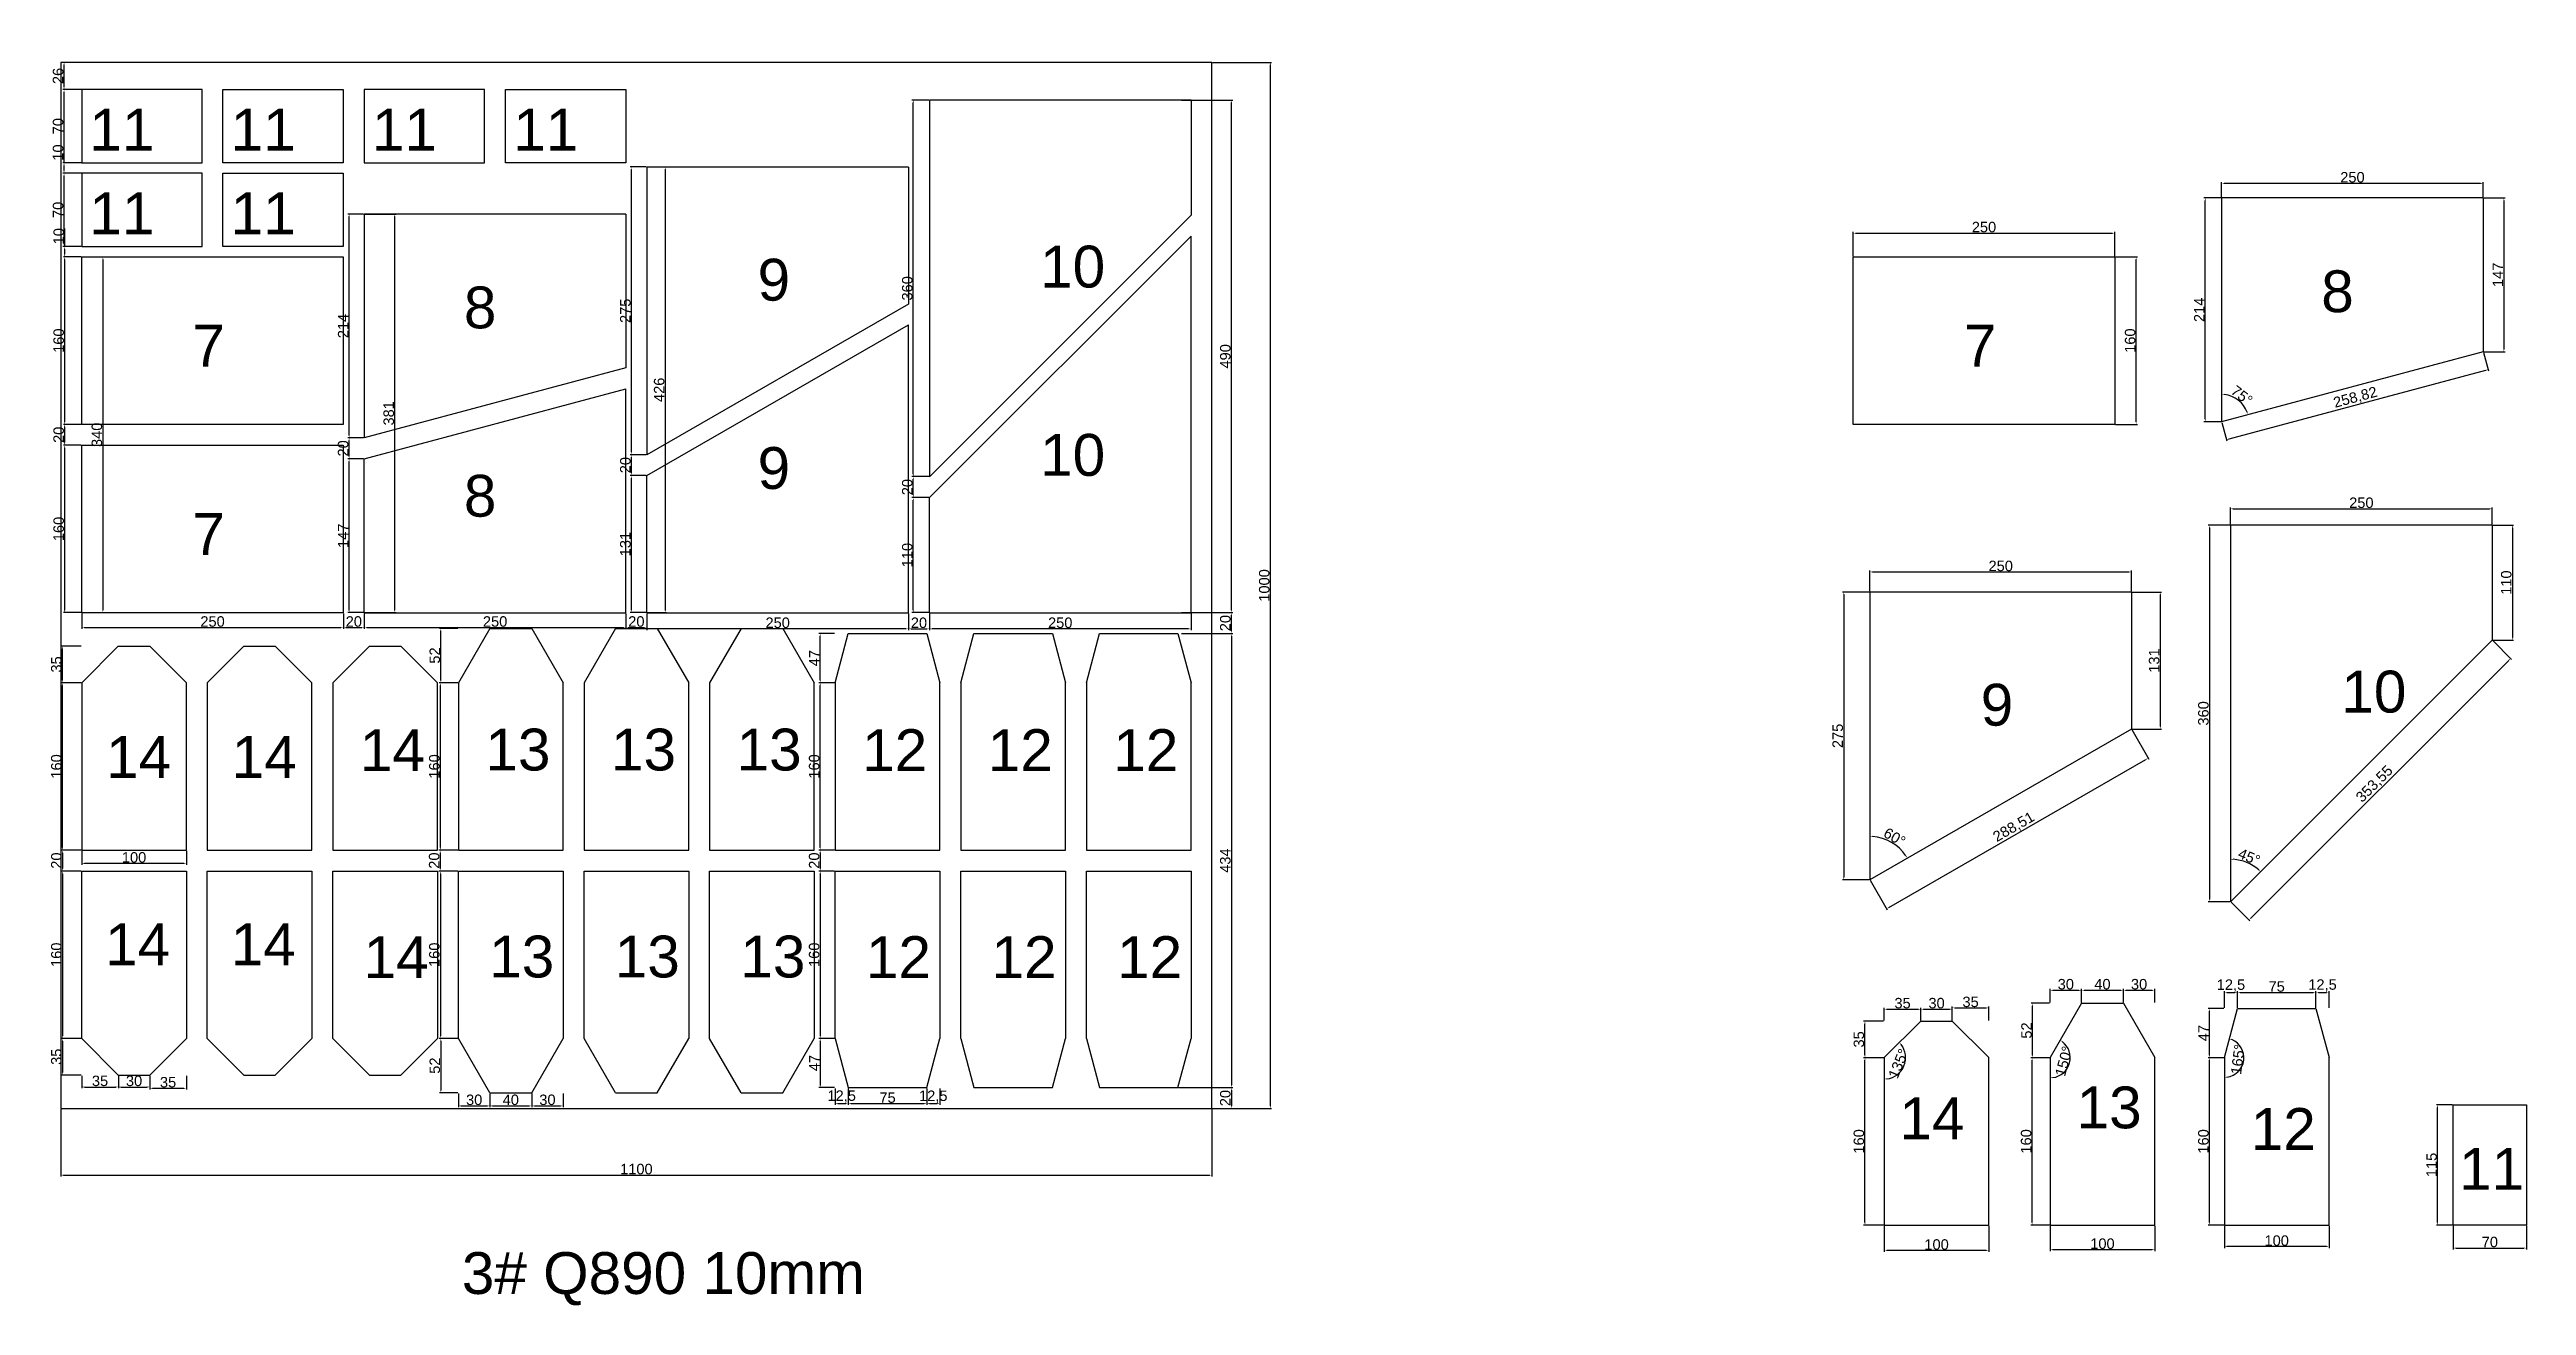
# Model space of a CAD drawing. Header units: millimetres. Extents: x 277 to 35015, y -7843 to 25622.
# Drawn here: x 3494 to 5861, y -3979 to -2778 of the extents above; entities that cross this region are included whole.
import ezdxf

# ---------------------------------------------------------------- set-up
doc = ezdxf.new("R2010")
doc.units = ezdxf.units.MM
doc.layers.add('尺寸标注', color=6, linetype='Continuous')
doc.layers.add('标号', color=4, linetype='Continuous')
doc.styles.get("Standard").update_dxf_attribs({"font": 'arial.ttf'})
doc.dimstyles.new('ISO-25-JHF', dxfattribs={"dimtxt": 10, "dimasz": 2.5, "dimexe": 1.25, "dimexo": 0.625, "dimtad": 1, "dimtxsty": 'Standard', "dimcen": 2.5, "dimadec": 0, "dimazin": 0, "dimtfac": 1, "dimtmove": 0, "dimatfit": 3, "dimfxl": 1, "dimarcsym": 0})

msp = doc.modelspace()

# ---------------------------------------------------------------- texts
at = {"layer": '标号', "char_height": 40, "attachment_point": 7}
for s, width, insert in [('11 ', 70.10425, (3531.8, -2874.98)), ('11 ', 70.10425, (3666.8, -2874.98)), ('11 ', 70.10425, (3801.8, -2874.98)), ('11 ', 70.10425, (3936.8, -2874.98)), ('11 ', 70.10425, (3531.8, -2954.98)), ('11 ', 70.10425, (3666.8, -2954.98)), ('9 ', 70.10425, (4170.311, -3018.908)), ('10 ', 70.10425, (4440.311, -3006.376)), ('8 ', 70.10425, (3889.666, -3045.423)), ('8 ', 70.10425, (5664.469, -3029.978)), ('7 ', 70.10425, (3630.311, -3081.376)), ('7 ', 70.10425, (5322.99, -3081.376)), ('10', 70.10425, (4440.311, -3186.376)), ('9 ', 70.10425, (4170.311, -3198.908)), ('8 ', 70.10425, (3889.666, -3225.423)), ('7 ', 70.10425, (3630.311, -3261.376)), ('9 ', 70.10425, (5339.075, -3425.161)), ('10 ', 70.10425, (5683.685, -3412.628)), ('14 ', 70.10425, (3790.253, -3468.023)), ('13 ', 70.10425, (3910.253, -3468.023)), ('13 ', 70.10425, (4030.253, -3468.023)), ('13 ', 70.10425, (4150.253, -3468.023)), ('12 ', 70.10425, (4270.253, -3468.023)), ('12 ', 70.10425, (4390.253, -3468.023)), ('12 ', 70.10425, (4510.253, -3468.023)), ('14 ', 70.10425, (3547.799, -3474.489)), ('14 ', 70.10425, (3667.799, -3474.489)), ('14 ', 70.10425, (3546.862, -3653.652)), ('14 ', 70.10425, (3666.862, -3653.652)), ('14 ', 70.10425, (3793.854, -3665.868)), ('13 ', 70.10425, (3913.854, -3665.868)), ('13 ', 70.10425, (4033.854, -3665.868)), ('13 ', 70.10425, (4153.854, -3665.868)), ('12 ', 70.10425, (4273.854, -3665.868)), ('12 ', 70.10425, (4393.854, -3665.868)), ('12 ', 70.10425, (4513.854, -3665.868)), ('14 ', 70.10425, (5261.378, -3819.965)), ('13 ', 70.10425, (5430.715, -3810.077)), ('12 ', 70.10425, (5597.101, -3830.136)), ('11 ', 70.10425, (5796.186, -3868.263)), ('3# Q890 10mm ', 615.9779, (3887.703, -3978.828))]:
    msp.add_mtext_dynamic_manual_height_columns(s, width=width, gutter_width=12.5, heights=[0], dxfattribs=dict(at, insert=insert))

# ---------------------------------------------------------------- blocks, each defined once
blk = doc.blocks.new('*D409')
at = {"layer": 'Defpoints', "color": 0, "transparency": 16777216}
for p in [(3524.5, -3316.6), (3774.5, -3316.6), (3774.5, -3330.8)]:
    blk.add_point(p, dxfattribs=at)
at = {"layer": '尺寸标注', "color": 0, "lineweight": -2, "transparency": 16777216}
for p, q in [((3524.5, -3317.3), (3524.5, -3332.1)), ((3527, -3330.8), (3772, -3330.8)), ((3774.5, -3317.3), (3774.5, -3332.1))]:
    blk.add_line(p, q, dxfattribs=at)
at = {"layer": '尺寸标注', "color": 0, "transparency": 16777216}
for points in [[(3527, -3330.4), (3527, -3331.2), (3524.5, -3330.8)], [(3772, -3330.4), (3772, -3331.2), (3774.5, -3330.8)]]:
    blk.add_solid(points, dxfattribs=at)
at = {"layer": '尺寸标注', "color": 0, "transparency": 16777216, "insert": (3649.5, -3325.1), "char_height": 10, "attachment_point": 5}
blk.add_mtext('250', dxfattribs=at)
blk = doc.blocks.new('*D410')
at = {"layer": 'Defpoints', "color": 0, "transparency": 16777216}
for p in [(3508.2, -3156.6), (3524.5, -3156.6), (3524.5, -3316.6)]:
    blk.add_point(p, dxfattribs=at)
at = {"layer": '尺寸标注', "color": 0, "lineweight": -2, "transparency": 16777216}
for p, q in [((3523.8, -3156.6), (3507, -3156.6)), ((3508.2, -3314.1), (3508.2, -3159.1)), ((3523.8, -3316.6), (3507, -3316.6))]:
    blk.add_line(p, q, dxfattribs=at)
at = {"layer": '尺寸标注', "color": 0, "transparency": 16777216}
for points in [[(3507.8, -3159.1), (3508.7, -3159.1), (3508.2, -3156.6)], [(3507.8, -3314.1), (3508.7, -3314.1), (3508.2, -3316.6)]]:
    blk.add_solid(points, dxfattribs=at)
at = {"layer": '尺寸标注', "color": 0, "transparency": 16777216, "insert": (3502.5, -3236.6), "char_height": 10, "attachment_point": 5, "rotation": 90}
blk.add_mtext('160', dxfattribs=at)
blk = doc.blocks.new('*D411')
at = {"layer": 'Defpoints', "color": 0, "transparency": 16777216}
for p in [(3508.2, -3136.6), (3524.5, -3136.6), (3524.5, -3156.6)]:
    blk.add_point(p, dxfattribs=at)
at = {"layer": '尺寸标注', "color": 0, "lineweight": -2, "transparency": 16777216}
for p, q in [((3523.8, -3136.6), (3507, -3136.6)), ((3508.2, -3154.1), (3508.2, -3139.1)), ((3523.8, -3156.6), (3507, -3156.6))]:
    blk.add_line(p, q, dxfattribs=at)
at = {"layer": '尺寸标注', "color": 0, "transparency": 16777216}
for points in [[(3507.8, -3139.1), (3508.7, -3139.1), (3508.2, -3136.6)], [(3507.8, -3154.1), (3508.7, -3154.1), (3508.2, -3156.6)]]:
    blk.add_solid(points, dxfattribs=at)
at = {"layer": '尺寸标注', "color": 0, "transparency": 16777216, "insert": (3502.5, -3146.6), "char_height": 10, "attachment_point": 5, "rotation": 90}
blk.add_mtext('20', dxfattribs=at)
blk = doc.blocks.new('*D412')
at = {"layer": 'Defpoints', "color": 0, "transparency": 16777216}
for p in [(3508.2, -2976.6), (3524.5, -2976.6), (3524.5, -3136.6)]:
    blk.add_point(p, dxfattribs=at)
at = {"layer": '尺寸标注', "color": 0, "lineweight": -2, "transparency": 16777216}
for p, q in [((3523.8, -2976.6), (3507, -2976.6)), ((3508.2, -3134.1), (3508.2, -2979.1)), ((3523.8, -3136.6), (3507, -3136.6))]:
    blk.add_line(p, q, dxfattribs=at)
at = {"layer": '尺寸标注', "color": 0, "transparency": 16777216}
for points in [[(3507.8, -2979.1), (3508.7, -2979.1), (3508.2, -2976.6)], [(3507.8, -3134.1), (3508.7, -3134.1), (3508.2, -3136.6)]]:
    blk.add_solid(points, dxfattribs=at)
at = {"layer": '尺寸标注', "color": 0, "transparency": 16777216, "insert": (3502.5, -3056.6), "char_height": 10, "attachment_point": 5, "rotation": 90}
blk.add_mtext('160', dxfattribs=at)
blk = doc.blocks.new('*D413')
at = {"layer": 'Defpoints', "color": 0, "transparency": 16777216}
for p in [(3794.5, -3316.6), (4044.5, -3316.6), (4044.5, -3330.8)]:
    blk.add_point(p, dxfattribs=at)
at = {"layer": '尺寸标注', "color": 0, "lineweight": -2, "transparency": 16777216}
for p, q in [((3794.5, -3317.3), (3794.5, -3332.1)), ((3797, -3330.8), (4042, -3330.8)), ((4044.5, -3317.3), (4044.5, -3332.1))]:
    blk.add_line(p, q, dxfattribs=at)
at = {"layer": '尺寸标注', "color": 0, "transparency": 16777216}
for points in [[(3797, -3330.4), (3797, -3331.2), (3794.5, -3330.8)], [(4042, -3330.4), (4042, -3331.2), (4044.5, -3330.8)]]:
    blk.add_solid(points, dxfattribs=at)
at = {"layer": '尺寸标注', "color": 0, "transparency": 16777216, "insert": (3919.5, -3325.1), "char_height": 10, "attachment_point": 5}
blk.add_mtext('250', dxfattribs=at)
blk = doc.blocks.new('*D414')
at = {"layer": 'Defpoints', "color": 0, "transparency": 16777216}
for p in [(3780, -3169.6), (3794.5, -3169.6), (3794.5, -3316.6)]:
    blk.add_point(p, dxfattribs=at)
at = {"layer": '尺寸标注', "color": 0, "lineweight": -2, "transparency": 16777216}
for p, q in [((3793.8, -3169.6), (3778.7, -3169.6)), ((3780, -3314.1), (3780, -3172.1)), ((3793.8, -3316.6), (3778.7, -3316.6))]:
    blk.add_line(p, q, dxfattribs=at)
at = {"layer": '尺寸标注', "color": 0, "transparency": 16777216}
for points in [[(3779.6, -3172.1), (3780.4, -3172.1), (3780, -3169.6)], [(3779.6, -3314.1), (3780.4, -3314.1), (3780, -3316.6)]]:
    blk.add_solid(points, dxfattribs=at)
at = {"layer": '尺寸标注', "color": 0, "transparency": 16777216, "insert": (3774.3, -3243.1), "char_height": 10, "attachment_point": 5, "rotation": 90}
blk.add_mtext('147', dxfattribs=at)
blk = doc.blocks.new('*D415')
at = {"layer": 'Defpoints', "color": 0, "transparency": 16777216}
for p in [(3780, -3149.6), (3794.5, -3149.6), (3794.5, -3169.6)]:
    blk.add_point(p, dxfattribs=at)
at = {"layer": '尺寸标注', "color": 0, "lineweight": -2, "transparency": 16777216}
for p, q in [((3793.8, -3149.6), (3778.7, -3149.6)), ((3793.8, -3169.6), (3778.7, -3169.6)), ((3780, -3167.1), (3780, -3152.1))]:
    blk.add_line(p, q, dxfattribs=at)
at = {"layer": '尺寸标注', "color": 0, "transparency": 16777216}
for points in [[(3779.6, -3152.1), (3780.4, -3152.1), (3780, -3149.6)], [(3779.6, -3167.1), (3780.4, -3167.1), (3780, -3169.6)]]:
    blk.add_solid(points, dxfattribs=at)
at = {"layer": '尺寸标注', "color": 0, "transparency": 16777216, "insert": (3774.3, -3159.6), "char_height": 10, "attachment_point": 5, "rotation": 90}
blk.add_mtext('20', dxfattribs=at)
blk = doc.blocks.new('*D416')
at = {"layer": 'Defpoints', "color": 0, "transparency": 16777216}
for p in [(3780, -2935.6), (3794.5, -2935.6), (3794.5, -3149.6)]:
    blk.add_point(p, dxfattribs=at)
at = {"layer": '尺寸标注', "color": 0, "lineweight": -2, "transparency": 16777216}
for p, q in [((3793.8, -2935.6), (3778.7, -2935.6)), ((3780, -3147.1), (3780, -2938.1)), ((3793.8, -3149.6), (3778.7, -3149.6))]:
    blk.add_line(p, q, dxfattribs=at)
at = {"layer": '尺寸标注', "color": 0, "transparency": 16777216}
for points in [[(3779.6, -2938.1), (3780.4, -2938.1), (3780, -2935.6)], [(3779.6, -3147.1), (3780.4, -3147.1), (3780, -3149.6)]]:
    blk.add_solid(points, dxfattribs=at)
at = {"layer": '尺寸标注', "color": 0, "transparency": 16777216, "insert": (3774.3, -3042.6), "char_height": 10, "attachment_point": 5, "rotation": 90}
blk.add_mtext('214', dxfattribs=at)
blk = doc.blocks.new('*D417')
at = {"layer": 'Defpoints', "color": 0, "transparency": 16777216}
for p in [(4064.5, -3316.6), (4064.5, -3332.1), (4314.5, -3316.6)]:
    blk.add_point(p, dxfattribs=at)
at = {"layer": '尺寸标注', "color": 0, "lineweight": -2, "transparency": 16777216}
for p, q in [((4064.5, -3317.3), (4064.5, -3333.3)), ((4312, -3332.1), (4067, -3332.1)), ((4314.5, -3317.3), (4314.5, -3333.3))]:
    blk.add_line(p, q, dxfattribs=at)
at = {"layer": '尺寸标注', "color": 0, "transparency": 16777216}
for points in [[(4067, -3331.7), (4067, -3332.5), (4064.5, -3332.1)], [(4312, -3331.7), (4312, -3332.5), (4314.5, -3332.1)]]:
    blk.add_solid(points, dxfattribs=at)
at = {"layer": '尺寸标注', "color": 0, "transparency": 16777216, "insert": (4189.5, -3326.3), "char_height": 10, "attachment_point": 5}
blk.add_mtext('250', dxfattribs=at)
blk = doc.blocks.new('*D418')
at = {"layer": 'Defpoints', "color": 0, "transparency": 16777216}
for p in [(4049.8, -3185.6), (4064.5, -3185.6), (4064.5, -3316.6)]:
    blk.add_point(p, dxfattribs=at)
at = {"layer": '尺寸标注', "color": 0, "lineweight": -2, "transparency": 16777216}
for p, q in [((4063.8, -3185.6), (4048.5, -3185.6)), ((4049.8, -3314.1), (4049.8, -3188.1)), ((4063.8, -3316.6), (4048.5, -3316.6))]:
    blk.add_line(p, q, dxfattribs=at)
at = {"layer": '尺寸标注', "color": 0, "transparency": 16777216}
for points in [[(4049.4, -3188.1), (4050.2, -3188.1), (4049.8, -3185.6)], [(4049.4, -3314.1), (4050.2, -3314.1), (4049.8, -3316.6)]]:
    blk.add_solid(points, dxfattribs=at)
at = {"layer": '尺寸标注', "color": 0, "transparency": 16777216, "insert": (4044, -3251.1), "char_height": 10, "attachment_point": 5, "rotation": 90}
blk.add_mtext('131', dxfattribs=at)
blk = doc.blocks.new('*D419')
at = {"layer": 'Defpoints', "color": 0, "transparency": 16777216}
for p in [(4049.8, -3165.6), (4064.5, -3165.6), (4064.5, -3185.6)]:
    blk.add_point(p, dxfattribs=at)
at = {"layer": '尺寸标注', "color": 0, "lineweight": -2, "transparency": 16777216}
for p, q in [((4063.8, -3165.6), (4048.5, -3165.6)), ((4049.8, -3183.1), (4049.8, -3168.1)), ((4063.8, -3185.6), (4048.5, -3185.6))]:
    blk.add_line(p, q, dxfattribs=at)
at = {"layer": '尺寸标注', "color": 0, "transparency": 16777216}
for points in [[(4049.4, -3168.1), (4050.2, -3168.1), (4049.8, -3165.6)], [(4049.4, -3183.1), (4050.2, -3183.1), (4049.8, -3185.6)]]:
    blk.add_solid(points, dxfattribs=at)
at = {"layer": '尺寸标注', "color": 0, "transparency": 16777216, "insert": (4044, -3175.6), "char_height": 10, "attachment_point": 5, "rotation": 90}
blk.add_mtext('20', dxfattribs=at)
blk = doc.blocks.new('*D420')
at = {"layer": 'Defpoints', "color": 0, "transparency": 16777216}
for p in [(4049.8, -2890.6), (4064.5, -2890.6), (4064.5, -3165.6)]:
    blk.add_point(p, dxfattribs=at)
at = {"layer": '尺寸标注', "color": 0, "lineweight": -2, "transparency": 16777216}
for p, q in [((4063.8, -2890.6), (4048.5, -2890.6)), ((4049.8, -3163.1), (4049.8, -2893.1)), ((4063.8, -3165.6), (4048.5, -3165.6))]:
    blk.add_line(p, q, dxfattribs=at)
at = {"layer": '尺寸标注', "color": 0, "transparency": 16777216}
for points in [[(4049.4, -2893.1), (4050.2, -2893.1), (4049.8, -2890.6)], [(4049.4, -3163.1), (4050.2, -3163.1), (4049.8, -3165.6)]]:
    blk.add_solid(points, dxfattribs=at)
at = {"layer": '尺寸标注', "color": 0, "transparency": 16777216, "insert": (4044, -3028.1), "char_height": 10, "attachment_point": 5, "rotation": 90}
blk.add_mtext('275', dxfattribs=at)
blk = doc.blocks.new('*D421')
at = {"layer": 'Defpoints', "color": 0, "transparency": 16777216}
for p in [(4334.5, -3316.6), (4334.5, -3332.1), (4584.5, -3316.6)]:
    blk.add_point(p, dxfattribs=at)
at = {"layer": '尺寸标注', "color": 0, "lineweight": -2, "transparency": 16777216}
for p, q in [((4334.5, -3317.3), (4334.5, -3333.3)), ((4582, -3332.1), (4337, -3332.1)), ((4584.5, -3317.3), (4584.5, -3333.3))]:
    blk.add_line(p, q, dxfattribs=at)
at = {"layer": '尺寸标注', "color": 0, "transparency": 16777216}
for points in [[(4337, -3331.7), (4337, -3332.5), (4334.5, -3332.1)], [(4582, -3331.7), (4582, -3332.5), (4584.5, -3332.1)]]:
    blk.add_solid(points, dxfattribs=at)
at = {"layer": '尺寸标注', "color": 0, "transparency": 16777216, "insert": (4459.5, -3326.3), "char_height": 10, "attachment_point": 5}
blk.add_mtext('250', dxfattribs=at)
blk = doc.blocks.new('*D422')
at = {"layer": 'Defpoints', "color": 0, "transparency": 16777216}
for p in [(4319.1, -3206.6), (4334.5, -3206.6), (4334.5, -3316.6)]:
    blk.add_point(p, dxfattribs=at)
at = {"layer": '尺寸标注', "color": 0, "lineweight": -2, "transparency": 16777216}
for p, q in [((4333.8, -3206.6), (4317.8, -3206.6)), ((4319.1, -3314.1), (4319.1, -3209.1)), ((4333.8, -3316.6), (4317.8, -3316.6))]:
    blk.add_line(p, q, dxfattribs=at)
at = {"layer": '尺寸标注', "color": 0, "transparency": 16777216}
for points in [[(4318.7, -3209.1), (4319.5, -3209.1), (4319.1, -3206.6)], [(4318.7, -3314.1), (4319.5, -3314.1), (4319.1, -3316.6)]]:
    blk.add_solid(points, dxfattribs=at)
at = {"layer": '尺寸标注', "color": 0, "transparency": 16777216, "insert": (4313.4, -3261.6), "char_height": 10, "attachment_point": 5, "rotation": 90}
blk.add_mtext('110', dxfattribs=at)
blk = doc.blocks.new('*D423')
at = {"layer": 'Defpoints', "color": 0, "transparency": 16777216}
for p in [(4319.1, -3186.6), (4334.5, -3186.6), (4334.5, -3206.6)]:
    blk.add_point(p, dxfattribs=at)
at = {"layer": '尺寸标注', "color": 0, "lineweight": -2, "transparency": 16777216}
for p, q in [((4333.8, -3186.6), (4317.8, -3186.6)), ((4319.1, -3204.1), (4319.1, -3189.1)), ((4333.8, -3206.6), (4317.8, -3206.6))]:
    blk.add_line(p, q, dxfattribs=at)
at = {"layer": '尺寸标注', "color": 0, "transparency": 16777216}
for points in [[(4318.7, -3189.1), (4319.5, -3189.1), (4319.1, -3186.6)], [(4318.7, -3204.1), (4319.5, -3204.1), (4319.1, -3206.6)]]:
    blk.add_solid(points, dxfattribs=at)
at = {"layer": '尺寸标注', "color": 0, "transparency": 16777216, "insert": (4313.4, -3196.6), "char_height": 10, "attachment_point": 5, "rotation": 90}
blk.add_mtext('20', dxfattribs=at)
blk = doc.blocks.new('*D424')
at = {"layer": 'Defpoints', "color": 0, "transparency": 16777216}
for p in [(4319.1, -2826.6), (4334.5, -2826.6), (4334.5, -3186.6)]:
    blk.add_point(p, dxfattribs=at)
at = {"layer": '尺寸标注', "color": 0, "lineweight": -2, "transparency": 16777216}
for p, q in [((4333.8, -2826.6), (4317.8, -2826.6)), ((4319.1, -3184.1), (4319.1, -2829.1)), ((4333.8, -3186.6), (4317.8, -3186.6))]:
    blk.add_line(p, q, dxfattribs=at)
at = {"layer": '尺寸标注', "color": 0, "transparency": 16777216}
for points in [[(4318.7, -2829.1), (4319.5, -2829.1), (4319.1, -2826.6)], [(4318.7, -3184.1), (4319.5, -3184.1), (4319.1, -3186.6)]]:
    blk.add_solid(points, dxfattribs=at)
at = {"layer": '尺寸标注', "color": 0, "transparency": 16777216, "insert": (4313.4, -3006.6), "char_height": 10, "attachment_point": 5, "rotation": 90}
blk.add_mtext('360', dxfattribs=at)
blk = doc.blocks.new('*D425')
at = {"layer": 'Defpoints', "color": 0, "transparency": 16777216}
for p in [(3524.5, -3543.6), (3624.5, -3543.6), (3524.5, -3556.3)]:
    blk.add_point(p, dxfattribs=at)
at = {"layer": '尺寸标注', "color": 0, "lineweight": -2, "transparency": 16777216}
for p, q in [((3524.5, -3544.3), (3524.5, -3557.6)), ((3624.5, -3544.3), (3624.5, -3557.6)), ((3622, -3556.3), (3527, -3556.3))]:
    blk.add_line(p, q, dxfattribs=at)
at = {"layer": '尺寸标注', "color": 0, "transparency": 16777216}
for points in [[(3527, -3555.9), (3527, -3556.8), (3524.5, -3556.3)], [(3622, -3555.9), (3622, -3556.8), (3624.5, -3556.3)]]:
    blk.add_solid(points, dxfattribs=at)
at = {"layer": '尺寸标注', "color": 0, "transparency": 16777216, "insert": (3574.5, -3550.6), "char_height": 10, "attachment_point": 5}
blk.add_mtext('100', dxfattribs=at)
blk = doc.blocks.new('*D426')
at = {"layer": 'Defpoints', "color": 0, "transparency": 16777216}
for p in [(3506, -3383.6), (3524.5, -3383.6), (3524.5, -3543.6)]:
    blk.add_point(p, dxfattribs=at)
at = {"layer": '尺寸标注', "color": 0, "lineweight": -2, "transparency": 16777216}
for p, q in [((3523.8, -3383.6), (3504.8, -3383.6)), ((3506, -3541.1), (3506, -3386.1)), ((3523.8, -3543.6), (3504.8, -3543.6))]:
    blk.add_line(p, q, dxfattribs=at)
at = {"layer": '尺寸标注', "color": 0, "transparency": 16777216}
for points in [[(3505.6, -3386.1), (3506.4, -3386.1), (3506, -3383.6)], [(3505.6, -3541.1), (3506.4, -3541.1), (3506, -3543.6)]]:
    blk.add_solid(points, dxfattribs=at)
at = {"layer": '尺寸标注', "color": 0, "transparency": 16777216, "insert": (3500.3, -3463.6), "char_height": 10, "attachment_point": 5, "rotation": 90}
blk.add_mtext('160', dxfattribs=at)
blk = doc.blocks.new('*D372')
at = {"layer": 'Defpoints', "color": 0, "transparency": 16777216}
for p in [(3506, -3348.6), (3524.5, -3348.6), (3524.5, -3383.6)]:
    blk.add_point(p, dxfattribs=at)
at = {"layer": '尺寸标注', "color": 0, "lineweight": -2, "transparency": 16777216}
for p, q in [((3523.8, -3348.6), (3504.8, -3348.6)), ((3506, -3381.1), (3506, -3351.1)), ((3523.8, -3383.6), (3504.8, -3383.6))]:
    blk.add_line(p, q, dxfattribs=at)
at = {"layer": '尺寸标注', "color": 0, "transparency": 16777216}
for points in [[(3505.6, -3351.1), (3506.4, -3351.1), (3506, -3348.6)], [(3505.6, -3381.1), (3506.4, -3381.1), (3506, -3383.6)]]:
    blk.add_solid(points, dxfattribs=at)
at = {"layer": '尺寸标注', "color": 0, "transparency": 16777216, "insert": (3500.3, -3366.1), "char_height": 10, "attachment_point": 5, "rotation": 90}
blk.add_mtext('35', dxfattribs=at)
blk = doc.blocks.new('*D427')
at = {"layer": 'Defpoints', "color": 0, "transparency": 16777216}
for p in [(3867.2, -3383.6), (3884.5, -3383.6), (3884.5, -3543.6)]:
    blk.add_point(p, dxfattribs=at)
at = {"layer": '尺寸标注', "color": 0, "lineweight": -2, "transparency": 16777216}
for p, q in [((3883.8, -3383.6), (3866, -3383.6)), ((3867.2, -3541.1), (3867.2, -3386.1)), ((3883.8, -3543.6), (3866, -3543.6))]:
    blk.add_line(p, q, dxfattribs=at)
at = {"layer": '尺寸标注', "color": 0, "transparency": 16777216}
for points in [[(3866.8, -3386.1), (3867.6, -3386.1), (3867.2, -3383.6)], [(3866.8, -3541.1), (3867.6, -3541.1), (3867.2, -3543.6)]]:
    blk.add_solid(points, dxfattribs=at)
at = {"layer": '尺寸标注', "color": 0, "transparency": 16777216, "insert": (3861.5, -3463.6), "char_height": 10, "attachment_point": 5, "rotation": 90}
blk.add_mtext('160', dxfattribs=at)
blk = doc.blocks.new('*D373')
at = {"layer": 'Defpoints', "color": 0, "transparency": 16777216}
for p in [(3867.6, -3331.6), (3884.5, -3331.6), (3884.5, -3383.6)]:
    blk.add_point(p, dxfattribs=at)
at = {"layer": '尺寸标注', "color": 0, "lineweight": -2, "transparency": 16777216}
for p, q in [((3883.8, -3331.6), (3866.4, -3331.6)), ((3867.6, -3381.1), (3867.6, -3334.1)), ((3883.8, -3383.6), (3866.4, -3383.6))]:
    blk.add_line(p, q, dxfattribs=at)
at = {"layer": '尺寸标注', "color": 0, "transparency": 16777216}
for points in [[(3867.2, -3334.1), (3868.1, -3334.1), (3867.6, -3331.6)], [(3867.2, -3381.1), (3868.1, -3381.1), (3867.6, -3383.6)]]:
    blk.add_solid(points, dxfattribs=at)
at = {"layer": '尺寸标注', "color": 0, "transparency": 16777216, "insert": (3861.9, -3357.6), "char_height": 10, "attachment_point": 5, "rotation": 90}
blk.add_mtext('52', dxfattribs=at)
blk = doc.blocks.new('*D428')
at = {"layer": 'Defpoints', "color": 0, "transparency": 16777216}
for p in [(4230.1, -3383.6), (4244.5, -3383.6), (4244.5, -3543.6)]:
    blk.add_point(p, dxfattribs=at)
at = {"layer": '尺寸标注', "color": 0, "lineweight": -2, "transparency": 16777216}
for p, q in [((4243.8, -3383.6), (4228.9, -3383.6)), ((4230.1, -3541.1), (4230.1, -3386.1)), ((4243.8, -3543.6), (4228.9, -3543.6))]:
    blk.add_line(p, q, dxfattribs=at)
at = {"layer": '尺寸标注', "color": 0, "transparency": 16777216}
for points in [[(4229.7, -3386.1), (4230.6, -3386.1), (4230.1, -3383.6)], [(4229.7, -3541.1), (4230.6, -3541.1), (4230.1, -3543.6)]]:
    blk.add_solid(points, dxfattribs=at)
at = {"layer": '尺寸标注', "color": 0, "transparency": 16777216, "insert": (4224.4, -3463.6), "char_height": 10, "attachment_point": 5, "rotation": 90}
blk.add_mtext('160', dxfattribs=at)
blk = doc.blocks.new('*D374')
at = {"layer": 'Defpoints', "color": 0, "transparency": 16777216}
for p in [(4230.1, -3336.6), (4244.5, -3336.6), (4244.5, -3383.6)]:
    blk.add_point(p, dxfattribs=at)
at = {"layer": '尺寸标注', "color": 0, "lineweight": -2, "transparency": 16777216}
for p, q in [((4243.8, -3336.6), (4228.9, -3336.6)), ((4230.1, -3381.1), (4230.1, -3339.1)), ((4243.8, -3383.6), (4228.9, -3383.6))]:
    blk.add_line(p, q, dxfattribs=at)
at = {"layer": '尺寸标注', "color": 0, "transparency": 16777216}
for points in [[(4229.7, -3339.1), (4230.6, -3339.1), (4230.1, -3336.6)], [(4229.7, -3381.1), (4230.6, -3381.1), (4230.1, -3383.6)]]:
    blk.add_solid(points, dxfattribs=at)
at = {"layer": '尺寸标注', "color": 0, "transparency": 16777216, "insert": (4224.5, -3360.1), "char_height": 10, "attachment_point": 5, "rotation": 90}
blk.add_mtext('47', dxfattribs=at)
blk = doc.blocks.new('*D429')
at = {"layer": 'Defpoints', "color": 0, "transparency": 16777216}
for p in [(3524.5, -3563.6), (3506, -3723.6), (3524.5, -3723.6)]:
    blk.add_point(p, dxfattribs=at)
at = {"layer": '尺寸标注', "color": 0, "lineweight": -2, "transparency": 16777216}
for p, q in [((3523.8, -3563.6), (3504.8, -3563.6)), ((3506, -3566.1), (3506, -3721.1)), ((3523.8, -3723.6), (3504.8, -3723.6))]:
    blk.add_line(p, q, dxfattribs=at)
at = {"layer": '尺寸标注', "color": 0, "transparency": 16777216}
for points in [[(3505.6, -3566.1), (3506.4, -3566.1), (3506, -3563.6)], [(3505.6, -3721.1), (3506.4, -3721.1), (3506, -3723.6)]]:
    blk.add_solid(points, dxfattribs=at)
at = {"layer": '尺寸标注', "color": 0, "transparency": 16777216, "insert": (3500.3, -3643.6), "char_height": 10, "attachment_point": 5, "rotation": 90}
blk.add_mtext('160', dxfattribs=at)
blk = doc.blocks.new('*D375')
at = {"layer": 'Defpoints', "color": 0, "transparency": 16777216}
for p in [(3524.5, -3723.6), (3506, -3758.6), (3524.5, -3758.6)]:
    blk.add_point(p, dxfattribs=at)
at = {"layer": '尺寸标注', "color": 0, "lineweight": -2, "transparency": 16777216}
for p, q in [((3523.8, -3723.6), (3504.8, -3723.6)), ((3506, -3726.1), (3506, -3756.1)), ((3523.8, -3758.6), (3504.8, -3758.6))]:
    blk.add_line(p, q, dxfattribs=at)
at = {"layer": '尺寸标注', "color": 0, "transparency": 16777216}
for points in [[(3505.6, -3726.1), (3506.4, -3726.1), (3506, -3723.6)], [(3505.6, -3756.1), (3506.4, -3756.1), (3506, -3758.6)]]:
    blk.add_solid(points, dxfattribs=at)
at = {"layer": '尺寸标注', "color": 0, "transparency": 16777216, "insert": (3500.3, -3741.1), "char_height": 10, "attachment_point": 5, "rotation": 90}
blk.add_mtext('35', dxfattribs=at)
blk = doc.blocks.new('*D430')
at = {"layer": 'Defpoints', "color": 0, "transparency": 16777216}
for p in [(3524.5, -3758.6), (3559.5, -3758.6), (3559.5, -3770)]:
    blk.add_point(p, dxfattribs=at)
at = {"layer": '尺寸标注', "color": 0, "lineweight": -2, "transparency": 16777216}
for p, q in [((3524.5, -3759.3), (3524.5, -3771.2)), ((3559.5, -3759.3), (3559.5, -3771.2)), ((3527, -3770), (3557, -3770))]:
    blk.add_line(p, q, dxfattribs=at)
at = {"layer": '尺寸标注', "color": 0, "transparency": 16777216}
for points in [[(3527, -3769.5), (3527, -3770.4), (3524.5, -3770)], [(3557, -3769.5), (3557, -3770.4), (3559.5, -3770)]]:
    blk.add_solid(points, dxfattribs=at)
at = {"layer": '尺寸标注', "color": 0, "transparency": 16777216, "insert": (3542, -3764.2), "char_height": 10, "attachment_point": 5}
blk.add_mtext('35', dxfattribs=at)
blk = doc.blocks.new('*D431')
at = {"layer": 'Defpoints', "color": 0, "transparency": 16777216}
for p in [(3559.5, -3758.6), (3589.5, -3758.6), (3589.5, -3770)]:
    blk.add_point(p, dxfattribs=at)
at = {"layer": '尺寸标注', "color": 0, "lineweight": -2, "transparency": 16777216}
for p, q in [((3559.5, -3759.3), (3559.5, -3771.2)), ((3589.5, -3759.3), (3589.5, -3771.2)), ((3562, -3770), (3587, -3770))]:
    blk.add_line(p, q, dxfattribs=at)
at = {"layer": '尺寸标注', "color": 0, "transparency": 16777216}
for points in [[(3562, -3769.5), (3562, -3770.4), (3559.5, -3770)], [(3587, -3769.5), (3587, -3770.4), (3589.5, -3770)]]:
    blk.add_solid(points, dxfattribs=at)
at = {"layer": '尺寸标注', "color": 0, "transparency": 16777216, "insert": (3574.5, -3764.2), "char_height": 10, "attachment_point": 5}
blk.add_mtext('30', dxfattribs=at)
blk = doc.blocks.new('*D376')
at = {"layer": 'Defpoints', "color": 0, "transparency": 16777216}
for p in [(3589.5, -3758.6), (3624.5, -3758.6), (3624.5, -3771.2)]:
    blk.add_point(p, dxfattribs=at)
at = {"layer": '尺寸标注', "color": 0, "lineweight": -2, "transparency": 16777216}
for p, q in [((3589.5, -3759.3), (3589.5, -3772.5)), ((3624.5, -3759.3), (3624.5, -3772.5)), ((3592, -3771.2), (3622, -3771.2))]:
    blk.add_line(p, q, dxfattribs=at)
at = {"layer": '尺寸标注', "color": 0, "transparency": 16777216}
for points in [[(3592, -3770.8), (3592, -3771.6), (3589.5, -3771.2)], [(3622, -3770.8), (3622, -3771.6), (3624.5, -3771.2)]]:
    blk.add_solid(points, dxfattribs=at)
at = {"layer": '尺寸标注', "color": 0, "transparency": 16777216, "insert": (3607, -3765.5), "char_height": 10, "attachment_point": 5}
blk.add_mtext('35', dxfattribs=at)
blk = doc.blocks.new('*D432')
at = {"layer": 'Defpoints', "color": 0, "transparency": 16777216}
for p in [(3884.5, -3563.6), (3867.2, -3723.6), (3884.5, -3723.6)]:
    blk.add_point(p, dxfattribs=at)
at = {"layer": '尺寸标注', "color": 0, "lineweight": -2, "transparency": 16777216}
for p, q in [((3883.8, -3563.6), (3866, -3563.6)), ((3867.2, -3566.1), (3867.2, -3721.1)), ((3883.8, -3723.6), (3866, -3723.6))]:
    blk.add_line(p, q, dxfattribs=at)
at = {"layer": '尺寸标注', "color": 0, "transparency": 16777216}
for points in [[(3866.8, -3566.1), (3867.6, -3566.1), (3867.2, -3563.6)], [(3866.8, -3721.1), (3867.6, -3721.1), (3867.2, -3723.6)]]:
    blk.add_solid(points, dxfattribs=at)
at = {"layer": '尺寸标注', "color": 0, "transparency": 16777216, "insert": (3861.5, -3643.6), "char_height": 10, "attachment_point": 5, "rotation": 90}
blk.add_mtext('160', dxfattribs=at)
blk = doc.blocks.new('*D377')
at = {"layer": 'Defpoints', "color": 0, "transparency": 16777216}
for p in [(3884.5, -3723.6), (3867.6, -3775.6), (3884.5, -3775.6)]:
    blk.add_point(p, dxfattribs=at)
at = {"layer": '尺寸标注', "color": 0, "lineweight": -2, "transparency": 16777216}
for p, q in [((3883.8, -3723.6), (3866.4, -3723.6)), ((3867.6, -3726.1), (3867.6, -3773.1)), ((3883.8, -3775.6), (3866.4, -3775.6))]:
    blk.add_line(p, q, dxfattribs=at)
at = {"layer": '尺寸标注', "color": 0, "transparency": 16777216}
for points in [[(3867.2, -3726.1), (3868.1, -3726.1), (3867.6, -3723.6)], [(3867.2, -3773.1), (3868.1, -3773.1), (3867.6, -3775.6)]]:
    blk.add_solid(points, dxfattribs=at)
at = {"layer": '尺寸标注', "color": 0, "transparency": 16777216, "insert": (3861.9, -3749.6), "char_height": 10, "attachment_point": 5, "rotation": 90}
blk.add_mtext('52', dxfattribs=at)
blk = doc.blocks.new('*D433')
at = {"layer": 'Defpoints', "color": 0, "transparency": 16777216}
for p in [(3884.5, -3775.6), (3914.5, -3775.6), (3914.5, -3788)]:
    blk.add_point(p, dxfattribs=at)
at = {"layer": '尺寸标注', "color": 0, "lineweight": -2, "transparency": 16777216}
for p, q in [((3884.5, -3776.3), (3884.5, -3789.3)), ((3914.5, -3776.3), (3914.5, -3789.3)), ((3887, -3788), (3912, -3788))]:
    blk.add_line(p, q, dxfattribs=at)
at = {"layer": '尺寸标注', "color": 0, "transparency": 16777216}
for points in [[(3887, -3787.6), (3887, -3788.5), (3884.5, -3788)], [(3912, -3787.6), (3912, -3788.5), (3914.5, -3788)]]:
    blk.add_solid(points, dxfattribs=at)
at = {"layer": '尺寸标注', "color": 0, "transparency": 16777216, "insert": (3899.5, -3782.3), "char_height": 10, "attachment_point": 5}
blk.add_mtext('30', dxfattribs=at)
blk = doc.blocks.new('*D434')
at = {"layer": 'Defpoints', "color": 0, "transparency": 16777216}
for p in [(3914.5, -3775.6), (3954.5, -3775.6), (3954.5, -3788.1)]:
    blk.add_point(p, dxfattribs=at)
at = {"layer": '尺寸标注', "color": 0, "lineweight": -2, "transparency": 16777216}
for p, q in [((3914.5, -3776.3), (3914.5, -3789.3)), ((3954.5, -3776.3), (3954.5, -3789.3)), ((3917, -3788.1), (3952, -3788.1))]:
    blk.add_line(p, q, dxfattribs=at)
at = {"layer": '尺寸标注', "color": 0, "transparency": 16777216}
for points in [[(3917, -3787.7), (3917, -3788.5), (3914.5, -3788.1)], [(3952, -3787.7), (3952, -3788.5), (3954.5, -3788.1)]]:
    blk.add_solid(points, dxfattribs=at)
at = {"layer": '尺寸标注', "color": 0, "transparency": 16777216, "insert": (3934.5, -3782.3), "char_height": 10, "attachment_point": 5}
blk.add_mtext('40', dxfattribs=at)
blk = doc.blocks.new('*D378')
at = {"layer": 'Defpoints', "color": 0, "transparency": 16777216}
for p in [(3954.5, -3775.6), (3984.5, -3775.6), (3984.5, -3788.1)]:
    blk.add_point(p, dxfattribs=at)
at = {"layer": '尺寸标注', "color": 0, "lineweight": -2, "transparency": 16777216}
for p, q in [((3954.5, -3776.3), (3954.5, -3789.3)), ((3984.5, -3776.3), (3984.5, -3789.3)), ((3957, -3788.1), (3982, -3788.1))]:
    blk.add_line(p, q, dxfattribs=at)
at = {"layer": '尺寸标注', "color": 0, "transparency": 16777216}
for points in [[(3957, -3787.7), (3957, -3788.5), (3954.5, -3788.1)], [(3982, -3787.7), (3982, -3788.5), (3984.5, -3788.1)]]:
    blk.add_solid(points, dxfattribs=at)
at = {"layer": '尺寸标注', "color": 0, "transparency": 16777216, "insert": (3969.5, -3782.3), "char_height": 10, "attachment_point": 5}
blk.add_mtext('30', dxfattribs=at)
blk = doc.blocks.new('*D435')
at = {"layer": 'Defpoints', "color": 0, "transparency": 16777216}
for p in [(4244.5, -3563.6), (4230.1, -3723.6), (4244.5, -3723.6)]:
    blk.add_point(p, dxfattribs=at)
at = {"layer": '尺寸标注', "color": 0, "lineweight": -2, "transparency": 16777216}
for p, q in [((4243.8, -3563.6), (4228.9, -3563.6)), ((4230.1, -3566.1), (4230.1, -3721.1)), ((4243.8, -3723.6), (4228.9, -3723.6))]:
    blk.add_line(p, q, dxfattribs=at)
at = {"layer": '尺寸标注', "color": 0, "transparency": 16777216}
for points in [[(4229.7, -3566.1), (4230.6, -3566.1), (4230.1, -3563.6)], [(4229.7, -3721.1), (4230.6, -3721.1), (4230.1, -3723.6)]]:
    blk.add_solid(points, dxfattribs=at)
at = {"layer": '尺寸标注', "color": 0, "transparency": 16777216, "insert": (4224.4, -3643.6), "char_height": 10, "attachment_point": 5, "rotation": 90}
blk.add_mtext('160', dxfattribs=at)
blk = doc.blocks.new('*D379')
at = {"layer": 'Defpoints', "color": 0, "transparency": 16777216}
for p in [(4244.5, -3723.6), (4230.1, -3770.6), (4244.5, -3770.6)]:
    blk.add_point(p, dxfattribs=at)
at = {"layer": '尺寸标注', "color": 0, "lineweight": -2, "transparency": 16777216}
for p, q in [((4243.8, -3723.6), (4228.9, -3723.6)), ((4230.1, -3726.1), (4230.1, -3768.1)), ((4243.8, -3770.6), (4228.9, -3770.6))]:
    blk.add_line(p, q, dxfattribs=at)
at = {"layer": '尺寸标注', "color": 0, "transparency": 16777216}
for points in [[(4229.7, -3726.1), (4230.6, -3726.1), (4230.1, -3723.6)], [(4229.7, -3768.1), (4230.6, -3768.1), (4230.1, -3770.6)]]:
    blk.add_solid(points, dxfattribs=at)
at = {"layer": '尺寸标注', "color": 0, "transparency": 16777216, "insert": (4224.5, -3747.1), "char_height": 10, "attachment_point": 5, "rotation": 90}
blk.add_mtext('47', dxfattribs=at)
blk = doc.blocks.new('*D436')
at = {"layer": 'Defpoints', "color": 0, "transparency": 16777216}
for p in [(4244.5, -3770.6), (4257, -3770.6), (4257, -3785.9)]:
    blk.add_point(p, dxfattribs=at)
at = {"layer": '尺寸标注', "color": 0, "lineweight": -2, "transparency": 16777216}
for p, q in [((4244.5, -3771.3), (4244.5, -3787.1)), ((4247, -3785.9), (4254.5, -3785.9)), ((4257, -3771.3), (4257, -3787.1))]:
    blk.add_line(p, q, dxfattribs=at)
at = {"layer": '尺寸标注', "color": 0, "transparency": 16777216}
for points in [[(4247, -3785.5), (4247, -3786.3), (4244.5, -3785.9)], [(4254.5, -3785.5), (4254.5, -3786.3), (4257, -3785.9)]]:
    blk.add_solid(points, dxfattribs=at)
at = {"layer": '尺寸标注', "color": 0, "transparency": 16777216, "insert": (4250.7, -3779.2), "char_height": 10, "attachment_point": 5}
blk.add_mtext('12,5', dxfattribs=at)
blk = doc.blocks.new('*D437')
at = {"layer": 'Defpoints', "color": 0, "transparency": 16777216}
for p in [(4257, -3770.6), (4332, -3770.6), (4332, -3785.9)]:
    blk.add_point(p, dxfattribs=at)
at = {"layer": '尺寸标注', "color": 0, "lineweight": -2, "transparency": 16777216}
for p, q in [((4257, -3771.3), (4257, -3787.2)), ((4259.5, -3785.9), (4329.5, -3785.9)), ((4332, -3771.3), (4332, -3787.2))]:
    blk.add_line(p, q, dxfattribs=at)
at = {"layer": '尺寸标注', "color": 0, "transparency": 16777216}
for points in [[(4259.5, -3785.5), (4259.5, -3786.3), (4257, -3785.9)], [(4329.5, -3785.5), (4329.5, -3786.3), (4332, -3785.9)]]:
    blk.add_solid(points, dxfattribs=at)
at = {"layer": '尺寸标注', "color": 0, "transparency": 16777216, "insert": (4294.5, -3780.2), "char_height": 10, "attachment_point": 5}
blk.add_mtext('75', dxfattribs=at)
blk = doc.blocks.new('*D380')
at = {"layer": 'Defpoints', "color": 0, "transparency": 16777216}
for p in [(4332, -3770.6), (4344.5, -3770.6), (4344.5, -3785.9)]:
    blk.add_point(p, dxfattribs=at)
at = {"layer": '尺寸标注', "color": 0, "lineweight": -2, "transparency": 16777216}
for p, q in [((4332, -3771.3), (4332, -3787.2)), ((4334.5, -3785.9), (4342, -3785.9)), ((4344.5, -3771.3), (4344.5, -3787.2))]:
    blk.add_line(p, q, dxfattribs=at)
at = {"layer": '尺寸标注', "color": 0, "transparency": 16777216}
for points in [[(4334.5, -3785.5), (4334.5, -3786.3), (4332, -3785.9)], [(4342, -3785.5), (4342, -3786.3), (4344.5, -3785.9)]]:
    blk.add_solid(points, dxfattribs=at)
at = {"layer": '尺寸标注', "color": 0, "transparency": 16777216, "insert": (4338.2, -3779.3), "char_height": 10, "attachment_point": 5}
blk.add_mtext('12,5', dxfattribs=at)
blk = doc.blocks.new('*D381')
at = {"layer": 'Defpoints', "color": 0, "transparency": 16777216}
for p in [(3524.5, -3543.6), (3506, -3563.6), (3524.5, -3563.6)]:
    blk.add_point(p, dxfattribs=at)
at = {"layer": '尺寸标注', "color": 0, "lineweight": -2, "transparency": 16777216}
for p, q in [((3523.8, -3543.6), (3504.8, -3543.6)), ((3506, -3546.1), (3506, -3561.1)), ((3523.8, -3563.6), (3504.8, -3563.6))]:
    blk.add_line(p, q, dxfattribs=at)
at = {"layer": '尺寸标注', "color": 0, "transparency": 16777216}
for points in [[(3505.6, -3546.1), (3506.4, -3546.1), (3506, -3543.6)], [(3505.6, -3561.1), (3506.4, -3561.1), (3506, -3563.6)]]:
    blk.add_solid(points, dxfattribs=at)
at = {"layer": '尺寸标注', "color": 0, "transparency": 16777216, "insert": (3500.3, -3553.6), "char_height": 10, "attachment_point": 5, "rotation": 90}
blk.add_mtext('20', dxfattribs=at)
blk = doc.blocks.new('*D382')
at = {"layer": 'Defpoints', "color": 0, "transparency": 16777216}
for p in [(3884.5, -3543.6), (3867, -3563.6), (3884.5, -3563.6)]:
    blk.add_point(p, dxfattribs=at)
at = {"layer": '尺寸标注', "color": 0, "lineweight": -2, "transparency": 16777216}
for p, q in [((3883.8, -3543.6), (3865.8, -3543.6)), ((3867, -3546.1), (3867, -3561.1)), ((3883.8, -3563.6), (3865.8, -3563.6))]:
    blk.add_line(p, q, dxfattribs=at)
at = {"layer": '尺寸标注', "color": 0, "transparency": 16777216}
for points in [[(3866.6, -3546.1), (3867.4, -3546.1), (3867, -3543.6)], [(3866.6, -3561.1), (3867.4, -3561.1), (3867, -3563.6)]]:
    blk.add_solid(points, dxfattribs=at)
at = {"layer": '尺寸标注', "color": 0, "transparency": 16777216, "insert": (3861.3, -3553.6), "char_height": 10, "attachment_point": 5, "rotation": 90}
blk.add_mtext('20', dxfattribs=at)
blk = doc.blocks.new('*D354')
at = {"layer": 'Defpoints', "color": 0, "transparency": 16777216}
for p in [(4244.5, -3543.6), (4230.1, -3563.6), (4244.5, -3563.6)]:
    blk.add_point(p, dxfattribs=at)
at = {"layer": '尺寸标注', "color": 0, "lineweight": -2, "transparency": 16777216}
for p, q in [((4243.8, -3543.6), (4228.9, -3543.6)), ((4230.1, -3546.1), (4230.1, -3561.1)), ((4243.8, -3563.6), (4228.9, -3563.6))]:
    blk.add_line(p, q, dxfattribs=at)
at = {"layer": '尺寸标注', "color": 0, "transparency": 16777216}
for points in [[(4229.7, -3546.1), (4230.6, -3546.1), (4230.1, -3543.6)], [(4229.7, -3561.1), (4230.6, -3561.1), (4230.1, -3563.6)]]:
    blk.add_solid(points, dxfattribs=at)
at = {"layer": '尺寸标注', "color": 0, "transparency": 16777216, "insert": (4224.4, -3553.6), "char_height": 10, "attachment_point": 5, "rotation": 90}
blk.add_mtext('20', dxfattribs=at)
blk = doc.blocks.new('*D355')
at = {"layer": 'Defpoints', "color": 0, "transparency": 16777216}
for p in [(3774.5, -3316.6), (3794.5, -3316.6), (3794.5, -3330.8)]:
    blk.add_point(p, dxfattribs=at)
at = {"layer": '尺寸标注', "color": 0, "lineweight": -2, "transparency": 16777216}
for p, q in [((3774.5, -3317.3), (3774.5, -3332.1)), ((3777, -3330.8), (3792, -3330.8)), ((3794.5, -3317.3), (3794.5, -3332.1))]:
    blk.add_line(p, q, dxfattribs=at)
at = {"layer": '尺寸标注', "color": 0, "transparency": 16777216}
for points in [[(3777, -3330.4), (3777, -3331.2), (3774.5, -3330.8)], [(3792, -3330.4), (3792, -3331.2), (3794.5, -3330.8)]]:
    blk.add_solid(points, dxfattribs=at)
at = {"layer": '尺寸标注', "color": 0, "transparency": 16777216, "insert": (3784.5, -3325.1), "char_height": 10, "attachment_point": 5}
blk.add_mtext('20', dxfattribs=at)
blk = doc.blocks.new('*D356')
at = {"layer": 'Defpoints', "color": 0, "transparency": 16777216}
for p in [(4044.5, -3316.6), (4064.5, -3316.6), (4064.5, -3330.8)]:
    blk.add_point(p, dxfattribs=at)
at = {"layer": '尺寸标注', "color": 0, "lineweight": -2, "transparency": 16777216}
for p, q in [((4044.5, -3317.3), (4044.5, -3332.1)), ((4047, -3330.8), (4062, -3330.8)), ((4064.5, -3317.3), (4064.5, -3332.1))]:
    blk.add_line(p, q, dxfattribs=at)
at = {"layer": '尺寸标注', "color": 0, "transparency": 16777216}
for points in [[(4047, -3330.4), (4047, -3331.2), (4044.5, -3330.8)], [(4062, -3330.4), (4062, -3331.2), (4064.5, -3330.8)]]:
    blk.add_solid(points, dxfattribs=at)
at = {"layer": '尺寸标注', "color": 0, "transparency": 16777216, "insert": (4054.5, -3325.1), "char_height": 10, "attachment_point": 5}
blk.add_mtext('20', dxfattribs=at)
blk = doc.blocks.new('*D357')
at = {"layer": 'Defpoints', "color": 0, "transparency": 16777216}
for p in [(4314.5, -3316.6), (4334.5, -3316.6), (4334.5, -3332.1)]:
    blk.add_point(p, dxfattribs=at)
at = {"layer": '尺寸标注', "color": 0, "lineweight": -2, "transparency": 16777216}
for p, q in [((4314.5, -3317.3), (4314.5, -3333.3)), ((4317, -3332.1), (4332, -3332.1)), ((4334.5, -3317.3), (4334.5, -3333.3))]:
    blk.add_line(p, q, dxfattribs=at)
at = {"layer": '尺寸标注', "color": 0, "transparency": 16777216}
for points in [[(4317, -3331.7), (4317, -3332.5), (4314.5, -3332.1)], [(4332, -3331.7), (4332, -3332.5), (4334.5, -3332.1)]]:
    blk.add_solid(points, dxfattribs=at)
at = {"layer": '尺寸标注', "color": 0, "transparency": 16777216, "insert": (4324.5, -3326.3), "char_height": 10, "attachment_point": 5}
blk.add_mtext('20', dxfattribs=at)
blk = doc.blocks.new('*D358')
at = {"layer": 'Defpoints', "color": 0, "transparency": 16777216}
for p in [(4574.8, -2826.6), (4623.1, -2826.6), (4574.8, -3316.6)]:
    blk.add_point(p, dxfattribs=at)
at = {"layer": '尺寸标注', "color": 0, "lineweight": -2, "transparency": 16777216}
for p, q in [((4575.4, -2826.6), (4624.3, -2826.6)), ((4623.1, -3314.1), (4623.1, -2829.1)), ((4575.4, -3316.6), (4624.3, -3316.6))]:
    blk.add_line(p, q, dxfattribs=at)
at = {"layer": '尺寸标注', "color": 0, "transparency": 16777216}
for points in [[(4622.7, -2829.1), (4623.5, -2829.1), (4623.1, -2826.6)], [(4622.7, -3314.1), (4623.5, -3314.1), (4623.1, -3316.6)]]:
    blk.add_solid(points, dxfattribs=at)
at = {"layer": '尺寸标注', "color": 0, "transparency": 16777216, "insert": (4617.3, -3071.6), "char_height": 10, "attachment_point": 5, "rotation": 90}
blk.add_mtext('490', dxfattribs=at)
blk = doc.blocks.new('*D359')
at = {"layer": 'Defpoints', "color": 0, "transparency": 16777216}
for p in [(4064.5, -2890.6), (4064.5, -3316.6), (4082, -3316.6)]:
    blk.add_point(p, dxfattribs=at)
at = {"layer": '尺寸标注', "color": 0, "lineweight": -2, "transparency": 16777216}
for p, q in [((4065.1, -2890.6), (4083.3, -2890.6)), ((4082, -2893.1), (4082, -3314.1)), ((4065.1, -3316.6), (4083.3, -3316.6))]:
    blk.add_line(p, q, dxfattribs=at)
at = {"layer": '尺寸标注', "color": 0, "transparency": 16777216}
for points in [[(4081.6, -2893.1), (4082.5, -2893.1), (4082, -2890.6)], [(4081.6, -3314.1), (4082.5, -3314.1), (4082, -3316.6)]]:
    blk.add_solid(points, dxfattribs=at)
at = {"layer": '尺寸标注', "color": 0, "transparency": 16777216, "insert": (4076.3, -3103.6), "char_height": 10, "attachment_point": 5, "rotation": 90}
blk.add_mtext('426', dxfattribs=at)
blk = doc.blocks.new('*D360')
at = {"layer": 'Defpoints', "color": 0, "transparency": 16777216}
for p in [(3794.5, -2935.6), (3823.6, -2935.6), (3794.5, -3316.6)]:
    blk.add_point(p, dxfattribs=at)
at = {"layer": '尺寸标注', "color": 0, "lineweight": -2, "transparency": 16777216}
for p, q in [((3795.1, -2935.6), (3824.8, -2935.6)), ((3823.6, -3314.1), (3823.6, -2938.1)), ((3795.1, -3316.6), (3824.8, -3316.6))]:
    blk.add_line(p, q, dxfattribs=at)
at = {"layer": '尺寸标注', "color": 0, "transparency": 16777216}
for points in [[(3823.2, -2938.1), (3824, -2938.1), (3823.6, -2935.6)], [(3823.2, -3314.1), (3824, -3314.1), (3823.6, -3316.6)]]:
    blk.add_solid(points, dxfattribs=at)
at = {"layer": '尺寸标注', "color": 0, "transparency": 16777216, "insert": (3817.9, -3126.1), "char_height": 10, "attachment_point": 5, "rotation": 90}
blk.add_mtext('381', dxfattribs=at)
blk = doc.blocks.new('*D361')
at = {"layer": 'Defpoints', "color": 0, "transparency": 16777216}
for p in [(3524.5, -2976.6), (3524.5, -3316.6), (3544.7, -3316.6)]:
    blk.add_point(p, dxfattribs=at)
at = {"layer": '尺寸标注', "color": 0, "lineweight": -2, "transparency": 16777216}
for p, q in [((3525.1, -2976.6), (3546, -2976.6)), ((3544.7, -2979.1), (3544.7, -3314.1)), ((3525.1, -3316.6), (3546, -3316.6))]:
    blk.add_line(p, q, dxfattribs=at)
at = {"layer": '尺寸标注', "color": 0, "transparency": 16777216}
for points in [[(3544.3, -2979.1), (3545.1, -2979.1), (3544.7, -2976.6)], [(3544.3, -3314.1), (3545.1, -3314.1), (3544.7, -3316.6)]]:
    blk.add_solid(points, dxfattribs=at)
at = {"layer": '尺寸标注', "color": 0, "transparency": 16777216, "insert": (3539, -3146.6), "char_height": 10, "attachment_point": 5, "rotation": 90}
blk.add_mtext('340', dxfattribs=at)
blk = doc.blocks.new('*D362')
at = {"layer": 'Defpoints', "color": 0, "transparency": 16777216}
for p in [(4574.8, -3336.6), (4574.8, -3770.6), (4623.1, -3770.6)]:
    blk.add_point(p, dxfattribs=at)
at = {"layer": '尺寸标注', "color": 0, "lineweight": -2, "transparency": 16777216}
for p, q in [((4575.4, -3336.6), (4624.3, -3336.6)), ((4623.1, -3339.1), (4623.1, -3768.1)), ((4575.4, -3770.6), (4624.3, -3770.6))]:
    blk.add_line(p, q, dxfattribs=at)
at = {"layer": '尺寸标注', "color": 0, "transparency": 16777216}
for points in [[(4622.7, -3339.1), (4623.5, -3339.1), (4623.1, -3336.6)], [(4622.7, -3768.1), (4623.5, -3768.1), (4623.1, -3770.6)]]:
    blk.add_solid(points, dxfattribs=at)
at = {"layer": '尺寸标注', "color": 0, "transparency": 16777216, "insert": (4617.3, -3553.6), "char_height": 10, "attachment_point": 5, "rotation": 90}
blk.add_mtext('434', dxfattribs=at)
blk = doc.blocks.new('*D363')
at = {"layer": 'Defpoints', "color": 0, "transparency": 16777216}
for p in [(4574.8, -3316.6), (4574.8, -3336.6), (4623.1, -3316.6)]:
    blk.add_point(p, dxfattribs=at)
at = {"layer": '尺寸标注', "color": 0, "lineweight": -2, "transparency": 16777216}
for p, q in [((4575.4, -3316.6), (4624.3, -3316.6)), ((4575.4, -3336.6), (4624.3, -3336.6)), ((4623.1, -3334.1), (4623.1, -3319.1))]:
    blk.add_line(p, q, dxfattribs=at)
at = {"layer": '尺寸标注', "color": 0, "transparency": 16777216}
for points in [[(4622.7, -3319.1), (4623.5, -3319.1), (4623.1, -3316.6)], [(4622.7, -3334.1), (4623.5, -3334.1), (4623.1, -3336.6)]]:
    blk.add_solid(points, dxfattribs=at)
at = {"layer": '尺寸标注', "color": 0, "transparency": 16777216, "insert": (4617.3, -3326.6), "char_height": 10, "attachment_point": 5, "rotation": 90}
blk.add_mtext('20', dxfattribs=at)
blk = doc.blocks.new('*D383')
at = {"layer": 'Defpoints', "color": 0, "transparency": 16777216}
for p in [(3504.5, -3790.6), (4604.5, -3790.6), (4604.5, -3854.3)]:
    blk.add_point(p, dxfattribs=at)
at = {"layer": '尺寸标注', "color": 0, "lineweight": -2, "transparency": 16777216}
for p, q in [((3504.5, -3791.3), (3504.5, -3855.5)), ((4604.5, -3791.3), (4604.5, -3855.5)), ((3507, -3854.3), (4602, -3854.3))]:
    blk.add_line(p, q, dxfattribs=at)
at = {"layer": '尺寸标注', "color": 0, "transparency": 16777216}
for points in [[(3507, -3853.8), (3507, -3854.7), (3504.5, -3854.3)], [(4602, -3853.8), (4602, -3854.7), (4604.5, -3854.3)]]:
    blk.add_solid(points, dxfattribs=at)
at = {"layer": '尺寸标注', "color": 0, "transparency": 16777216, "insert": (4054.5, -3848.5), "char_height": 10, "attachment_point": 5}
blk.add_mtext('1100', dxfattribs=at)
blk = doc.blocks.new('*D384')
at = {"layer": 'Defpoints', "color": 0, "transparency": 16777216}
for p in [(4604.5, -2790.6), (4660.3, -2790.6), (4604.5, -3790.6)]:
    blk.add_point(p, dxfattribs=at)
at = {"layer": '尺寸标注', "color": 0, "lineweight": -2, "transparency": 16777216}
for p, q in [((4605.1, -2790.6), (4661.5, -2790.6)), ((4660.3, -3788.1), (4660.3, -2793.1)), ((4605.1, -3790.6), (4661.5, -3790.6))]:
    blk.add_line(p, q, dxfattribs=at)
at = {"layer": '尺寸标注', "color": 0, "transparency": 16777216}
for points in [[(4659.8, -2793.1), (4660.7, -2793.1), (4660.3, -2790.6)], [(4659.8, -3788.1), (4660.7, -3788.1), (4660.3, -3790.6)]]:
    blk.add_solid(points, dxfattribs=at)
at = {"layer": '尺寸标注', "color": 0, "transparency": 16777216, "insert": (4654.5, -3290.6), "char_height": 10, "attachment_point": 5, "rotation": 90}
blk.add_mtext('1000', dxfattribs=at)
blk = doc.blocks.new('*D386')
at = {"layer": 'Defpoints', "color": 0, "transparency": 16777216}
for p in [(4572, -3770.6), (4572, -3790.6), (4623.1, -3790.6)]:
    blk.add_point(p, dxfattribs=at)
at = {"layer": '尺寸标注', "color": 0, "lineweight": -2, "transparency": 16777216}
for p, q in [((4572.6, -3770.6), (4624.3, -3770.6)), ((4623.1, -3773.1), (4623.1, -3788.1)), ((4572.6, -3790.6), (4624.3, -3790.6))]:
    blk.add_line(p, q, dxfattribs=at)
at = {"layer": '尺寸标注', "color": 0, "transparency": 16777216}
for points in [[(4622.7, -3773.1), (4623.5, -3773.1), (4623.1, -3770.6)], [(4622.7, -3788.1), (4623.5, -3788.1), (4623.1, -3790.6)]]:
    blk.add_solid(points, dxfattribs=at)
at = {"layer": '尺寸标注', "color": 0, "transparency": 16777216, "insert": (4617.3, -3780.6), "char_height": 10, "attachment_point": 5, "rotation": 90}
blk.add_mtext('20', dxfattribs=at)
blk = doc.blocks.new('*D387')
at = {"layer": 'Defpoints', "color": 0, "transparency": 16777216}
for p in [(3508.2, -2966.6), (3524.5, -2966.6), (3524.5, -2976.6)]:
    blk.add_point(p, dxfattribs=at)
at = {"layer": '尺寸标注', "color": 0, "lineweight": -2, "transparency": 16777216}
for p, q in [((3508.2, -2966.6), (3508.2, -2949.5)), ((3523.8, -2966.6), (3507, -2966.6)), ((3523.8, -2976.6), (3507, -2976.6)), ((3508.2, -2974.1), (3508.2, -2969.1))]:
    blk.add_line(p, q, dxfattribs=at)
at = {"layer": '尺寸标注', "color": 0, "transparency": 16777216}
for points in [[(3507.8, -2969.1), (3508.7, -2969.1), (3508.2, -2966.6)], [(3507.8, -2974.1), (3508.7, -2974.1), (3508.2, -2976.6)]]:
    blk.add_solid(points, dxfattribs=at)
at = {"layer": '尺寸标注', "color": 0, "transparency": 16777216, "insert": (3502.5, -2956.8), "char_height": 10, "attachment_point": 5, "rotation": 90}
blk.add_mtext('10', dxfattribs=at)
blk = doc.blocks.new('*D388')
at = {"layer": 'Defpoints', "color": 0, "transparency": 16777216}
for p in [(3507.6, -2896.6), (3524.5, -2896.6), (3524.5, -2966.6)]:
    blk.add_point(p, dxfattribs=at)
at = {"layer": '尺寸标注', "color": 0, "lineweight": -2, "transparency": 16777216}
for p, q in [((3523.8, -2896.6), (3506.4, -2896.6)), ((3507.6, -2964.1), (3507.6, -2899.1)), ((3523.8, -2966.6), (3506.4, -2966.6))]:
    blk.add_line(p, q, dxfattribs=at)
at = {"layer": '尺寸标注', "color": 0, "transparency": 16777216}
for points in [[(3507.2, -2899.1), (3508, -2899.1), (3507.6, -2896.6)], [(3507.2, -2964.1), (3508, -2964.1), (3507.6, -2966.6)]]:
    blk.add_solid(points, dxfattribs=at)
at = {"layer": '尺寸标注', "color": 0, "transparency": 16777216, "insert": (3501.9, -2931.6), "char_height": 10, "attachment_point": 5, "rotation": 90}
blk.add_mtext('70', dxfattribs=at)
blk = doc.blocks.new('*D389')
at = {"layer": 'Defpoints', "color": 0, "transparency": 16777216}
for p in [(3507.6, -2886.6), (3525.3, -2886.6), (3525.3, -2896.6)]:
    blk.add_point(p, dxfattribs=at)
at = {"layer": '尺寸标注', "color": 0, "lineweight": -2, "transparency": 16777216}
for p, q in [((3524.7, -2886.6), (3506.4, -2886.6)), ((3507.6, -2886.6), (3507.6, -2869.5)), ((3524.7, -2896.6), (3506.4, -2896.6)), ((3507.6, -2894.1), (3507.6, -2889.1))]:
    blk.add_line(p, q, dxfattribs=at)
at = {"layer": '尺寸标注', "color": 0, "transparency": 16777216}
for points in [[(3507.2, -2889.1), (3508, -2889.1), (3507.6, -2886.6)], [(3507.2, -2894.1), (3508, -2894.1), (3507.6, -2896.6)]]:
    blk.add_solid(points, dxfattribs=at)
at = {"layer": '尺寸标注', "color": 0, "transparency": 16777216, "insert": (3501.9, -2876.8), "char_height": 10, "attachment_point": 5, "rotation": 90}
blk.add_mtext('10', dxfattribs=at)
blk = doc.blocks.new('*D364')
at = {"layer": 'Defpoints', "color": 0, "transparency": 16777216}
for p in [(3507.6, -2816.6), (3525.3, -2816.6), (3525.3, -2886.6)]:
    blk.add_point(p, dxfattribs=at)
at = {"layer": '尺寸标注', "color": 0, "lineweight": -2, "transparency": 16777216}
for p, q in [((3524.7, -2816.6), (3506.4, -2816.6)), ((3507.6, -2884.1), (3507.6, -2819.1)), ((3524.7, -2886.6), (3506.4, -2886.6))]:
    blk.add_line(p, q, dxfattribs=at)
at = {"layer": '尺寸标注', "color": 0, "transparency": 16777216}
for points in [[(3507.2, -2819.1), (3508, -2819.1), (3507.6, -2816.6)], [(3507.2, -2884.1), (3508, -2884.1), (3507.6, -2886.6)]]:
    blk.add_solid(points, dxfattribs=at)
at = {"layer": '尺寸标注', "color": 0, "transparency": 16777216, "insert": (3501.9, -2851.6), "char_height": 10, "attachment_point": 5, "rotation": 90}
blk.add_mtext('70', dxfattribs=at)
blk = doc.blocks.new('*D390')
at = {"layer": 'Defpoints', "color": 0, "transparency": 16777216}
for p in [(3507.6, -2790.6), (3525.3, -2790.6), (3525.3, -2816.6)]:
    blk.add_point(p, dxfattribs=at)
at = {"layer": '尺寸标注', "color": 0, "lineweight": -2, "transparency": 16777216}
for p, q in [((3524.7, -2790.6), (3506.4, -2790.6)), ((3507.6, -2814.1), (3507.6, -2793.1)), ((3524.7, -2816.6), (3506.4, -2816.6))]:
    blk.add_line(p, q, dxfattribs=at)
at = {"layer": '尺寸标注', "color": 0, "transparency": 16777216}
for points in [[(3507.2, -2793.1), (3508, -2793.1), (3507.6, -2790.6)], [(3507.2, -2814.1), (3508, -2814.1), (3507.6, -2816.6)]]:
    blk.add_solid(points, dxfattribs=at)
at = {"layer": '尺寸标注', "color": 0, "transparency": 16777216, "insert": (3501.9, -2803.6), "char_height": 10, "attachment_point": 5, "rotation": 90}
blk.add_mtext('26', dxfattribs=at)
blk = doc.blocks.new('*D456')
at = {"layer": 'Defpoints', "color": 0, "transparency": 16777216}
for p in [(5246.9, -3902), (5346.9, -3902), (5246.9, -3926.3)]:
    blk.add_point(p, dxfattribs=at)
at = {"layer": '尺寸标注', "color": 0, "lineweight": -2, "transparency": 16777216}
for p, q in [((5246.9, -3902.6), (5246.9, -3927.6)), ((5346.9, -3902.6), (5346.9, -3927.6)), ((5344.4, -3926.3), (5249.4, -3926.3))]:
    blk.add_line(p, q, dxfattribs=at)
at = {"layer": '尺寸标注', "color": 0, "transparency": 16777216}
for points in [[(5249.4, -3925.9), (5249.4, -3926.7), (5246.9, -3926.3)], [(5344.4, -3925.9), (5344.4, -3926.7), (5346.9, -3926.3)]]:
    blk.add_solid(points, dxfattribs=at)
at = {"layer": '尺寸标注', "color": 0, "transparency": 16777216, "insert": (5296.9, -3920.6), "char_height": 10, "attachment_point": 5}
blk.add_mtext('100', dxfattribs=at)
blk = doc.blocks.new('*D457')
at = {"layer": 'Defpoints', "color": 0, "transparency": 16777216}
for p in [(5228.5, -3742), (5246.9, -3742), (5246.9, -3902)]:
    blk.add_point(p, dxfattribs=at)
at = {"layer": '尺寸标注', "color": 0, "lineweight": -2, "transparency": 16777216}
for p, q in [((5246.3, -3742), (5227.2, -3742)), ((5228.5, -3899.5), (5228.5, -3744.5)), ((5246.3, -3902), (5227.2, -3902))]:
    blk.add_line(p, q, dxfattribs=at)
at = {"layer": '尺寸标注', "color": 0, "transparency": 16777216}
for points in [[(5228.1, -3744.5), (5228.9, -3744.5), (5228.5, -3742)], [(5228.1, -3899.5), (5228.9, -3899.5), (5228.5, -3902)]]:
    blk.add_solid(points, dxfattribs=at)
at = {"layer": '尺寸标注', "color": 0, "transparency": 16777216, "insert": (5222.7, -3822), "char_height": 10, "attachment_point": 5, "rotation": 90}
blk.add_mtext('160', dxfattribs=at)
blk = doc.blocks.new('*D450')
at = {"layer": 'Defpoints', "color": 0, "transparency": 16777216}
for p in [(5228.5, -3707), (5246.9, -3707), (5246.9, -3742)]:
    blk.add_point(p, dxfattribs=at)
at = {"layer": '尺寸标注', "color": 0, "lineweight": -2, "transparency": 16777216}
for p, q in [((5246.3, -3707), (5227.2, -3707)), ((5228.5, -3739.5), (5228.5, -3709.5)), ((5246.3, -3742), (5227.2, -3742))]:
    blk.add_line(p, q, dxfattribs=at)
at = {"layer": '尺寸标注', "color": 0, "transparency": 16777216}
for points in [[(5228.1, -3709.5), (5228.9, -3709.5), (5228.5, -3707)], [(5228.1, -3739.5), (5228.9, -3739.5), (5228.5, -3742)]]:
    blk.add_solid(points, dxfattribs=at)
at = {"layer": '尺寸标注', "color": 0, "transparency": 16777216, "insert": (5222.7, -3724.5), "char_height": 10, "attachment_point": 5, "rotation": 90}
blk.add_mtext('35', dxfattribs=at)
blk = doc.blocks.new('*D458')
at = {"layer": 'Defpoints', "color": 0, "transparency": 16777216}
for p in [(5246.9, -3707), (5281.9, -3695.6), (5281.9, -3707)]:
    blk.add_point(p, dxfattribs=at)
at = {"layer": '尺寸标注', "color": 0, "lineweight": -2, "transparency": 16777216}
for p, q in [((5246.9, -3706.3), (5246.9, -3694.4)), ((5249.4, -3695.6), (5279.4, -3695.6)), ((5281.9, -3706.3), (5281.9, -3694.4))]:
    blk.add_line(p, q, dxfattribs=at)
at = {"layer": '尺寸标注', "color": 0, "transparency": 16777216}
for points in [[(5249.4, -3695.2), (5249.4, -3696.1), (5246.9, -3695.6)], [(5279.4, -3695.2), (5279.4, -3696.1), (5281.9, -3695.6)]]:
    blk.add_solid(points, dxfattribs=at)
at = {"layer": '尺寸标注', "color": 0, "transparency": 16777216, "insert": (5264.4, -3689.9), "char_height": 10, "attachment_point": 5}
blk.add_mtext('35', dxfattribs=at)
blk = doc.blocks.new('*D459')
at = {"layer": 'Defpoints', "color": 0, "transparency": 16777216}
for p in [(5281.9, -3707), (5311.9, -3695.6), (5311.9, -3707)]:
    blk.add_point(p, dxfattribs=at)
at = {"layer": '尺寸标注', "color": 0, "lineweight": -2, "transparency": 16777216}
for p, q in [((5281.9, -3706.3), (5281.9, -3694.4)), ((5284.4, -3695.6), (5309.4, -3695.6)), ((5311.9, -3706.3), (5311.9, -3694.4))]:
    blk.add_line(p, q, dxfattribs=at)
at = {"layer": '尺寸标注', "color": 0, "transparency": 16777216}
for points in [[(5284.4, -3695.2), (5284.4, -3696.1), (5281.9, -3695.6)], [(5309.4, -3695.2), (5309.4, -3696.1), (5311.9, -3695.6)]]:
    blk.add_solid(points, dxfattribs=at)
at = {"layer": '尺寸标注', "color": 0, "transparency": 16777216, "insert": (5296.9, -3689.9), "char_height": 10, "attachment_point": 5}
blk.add_mtext('30', dxfattribs=at)
blk = doc.blocks.new('*D451')
at = {"layer": 'Defpoints', "color": 0, "transparency": 16777216}
for p in [(5311.9, -3707), (5346.9, -3694.4), (5346.9, -3707)]:
    blk.add_point(p, dxfattribs=at)
at = {"layer": '尺寸标注', "color": 0, "lineweight": -2, "transparency": 16777216}
for p, q in [((5311.9, -3706.3), (5311.9, -3693.1)), ((5314.4, -3694.4), (5344.4, -3694.4)), ((5346.9, -3706.3), (5346.9, -3693.1))]:
    blk.add_line(p, q, dxfattribs=at)
at = {"layer": '尺寸标注', "color": 0, "transparency": 16777216}
for points in [[(5314.4, -3694), (5314.4, -3694.8), (5311.9, -3694.4)], [(5344.4, -3694), (5344.4, -3694.8), (5346.9, -3694.4)]]:
    blk.add_solid(points, dxfattribs=at)
at = {"layer": '尺寸标注', "color": 0, "transparency": 16777216, "insert": (5329.4, -3688.7), "char_height": 10, "attachment_point": 5}
blk.add_mtext('35', dxfattribs=at)
blk = doc.blocks.new('*D460')
at = {"layer": 'Defpoints', "color": 0, "transparency": 16777216}
for p in [(5405.4, -3902), (5505.4, -3902), (5405.4, -3925.6)]:
    blk.add_point(p, dxfattribs=at)
at = {"layer": '尺寸标注', "color": 0, "lineweight": -2, "transparency": 16777216}
for p, q in [((5405.4, -3902.6), (5405.4, -3926.8)), ((5505.4, -3902.6), (5505.4, -3926.8)), ((5502.9, -3925.6), (5407.9, -3925.6))]:
    blk.add_line(p, q, dxfattribs=at)
at = {"layer": '尺寸标注', "color": 0, "transparency": 16777216}
for points in [[(5407.9, -3925.1), (5407.9, -3926), (5405.4, -3925.6)], [(5502.9, -3925.1), (5502.9, -3926), (5505.4, -3925.6)]]:
    blk.add_solid(points, dxfattribs=at)
at = {"layer": '尺寸标注', "color": 0, "transparency": 16777216, "insert": (5455.4, -3919.8), "char_height": 10, "attachment_point": 5}
blk.add_mtext('100', dxfattribs=at)
blk = doc.blocks.new('*D461')
at = {"layer": 'Defpoints', "color": 0, "transparency": 16777216}
for p in [(5388.2, -3742), (5405.4, -3742), (5405.4, -3902)]:
    blk.add_point(p, dxfattribs=at)
at = {"layer": '尺寸标注', "color": 0, "lineweight": -2, "transparency": 16777216}
for p, q in [((5404.8, -3742), (5386.9, -3742)), ((5388.2, -3899.5), (5388.2, -3744.5)), ((5404.8, -3902), (5386.9, -3902))]:
    blk.add_line(p, q, dxfattribs=at)
at = {"layer": '尺寸标注', "color": 0, "transparency": 16777216}
for points in [[(5387.8, -3744.5), (5388.6, -3744.5), (5388.2, -3742)], [(5387.8, -3899.5), (5388.6, -3899.5), (5388.2, -3902)]]:
    blk.add_solid(points, dxfattribs=at)
at = {"layer": '尺寸标注', "color": 0, "transparency": 16777216, "insert": (5382.5, -3822), "char_height": 10, "attachment_point": 5, "rotation": 90}
blk.add_mtext('160', dxfattribs=at)
blk = doc.blocks.new('*D452')
at = {"layer": 'Defpoints', "color": 0, "transparency": 16777216}
for p in [(5388.6, -3690), (5405.4, -3690), (5405.4, -3742)]:
    blk.add_point(p, dxfattribs=at)
at = {"layer": '尺寸标注', "color": 0, "lineweight": -2, "transparency": 16777216}
for p, q in [((5404.8, -3690), (5387.4, -3690)), ((5388.6, -3739.5), (5388.6, -3692.5)), ((5404.8, -3742), (5387.4, -3742))]:
    blk.add_line(p, q, dxfattribs=at)
at = {"layer": '尺寸标注', "color": 0, "transparency": 16777216}
for points in [[(5388.2, -3692.5), (5389, -3692.5), (5388.6, -3690)], [(5388.2, -3739.5), (5389, -3739.5), (5388.6, -3742)]]:
    blk.add_solid(points, dxfattribs=at)
at = {"layer": '尺寸标注', "color": 0, "transparency": 16777216, "insert": (5382.9, -3716), "char_height": 10, "attachment_point": 5, "rotation": 90}
blk.add_mtext('52', dxfattribs=at)
blk = doc.blocks.new('*D462')
at = {"layer": 'Defpoints', "color": 0, "transparency": 16777216}
for p in [(5405.4, -3690), (5435.4, -3677.6), (5435.4, -3690)]:
    blk.add_point(p, dxfattribs=at)
at = {"layer": '尺寸标注', "color": 0, "lineweight": -2, "transparency": 16777216}
for p, q in [((5405.4, -3689.3), (5405.4, -3676.3)), ((5407.9, -3677.6), (5432.9, -3677.6)), ((5435.4, -3689.3), (5435.4, -3676.3))]:
    blk.add_line(p, q, dxfattribs=at)
at = {"layer": '尺寸标注', "color": 0, "transparency": 16777216}
for points in [[(5407.9, -3677.1), (5407.9, -3678), (5405.4, -3677.6)], [(5432.9, -3677.1), (5432.9, -3678), (5435.4, -3677.6)]]:
    blk.add_solid(points, dxfattribs=at)
at = {"layer": '尺寸标注', "color": 0, "transparency": 16777216, "insert": (5420.4, -3671.8), "char_height": 10, "attachment_point": 5}
blk.add_mtext('30', dxfattribs=at)
blk = doc.blocks.new('*D463')
at = {"layer": 'Defpoints', "color": 0, "transparency": 16777216}
for p in [(5435.4, -3690), (5475.4, -3677.5), (5475.4, -3690)]:
    blk.add_point(p, dxfattribs=at)
at = {"layer": '尺寸标注', "color": 0, "lineweight": -2, "transparency": 16777216}
for p, q in [((5435.4, -3689.3), (5435.4, -3676.3)), ((5437.9, -3677.5), (5472.9, -3677.5)), ((5475.4, -3689.3), (5475.4, -3676.3))]:
    blk.add_line(p, q, dxfattribs=at)
at = {"layer": '尺寸标注', "color": 0, "transparency": 16777216}
for points in [[(5437.9, -3677.1), (5437.9, -3677.9), (5435.4, -3677.5)], [(5472.9, -3677.1), (5472.9, -3677.9), (5475.4, -3677.5)]]:
    blk.add_solid(points, dxfattribs=at)
at = {"layer": '尺寸标注', "color": 0, "transparency": 16777216, "insert": (5455.4, -3671.8), "char_height": 10, "attachment_point": 5}
blk.add_mtext('40', dxfattribs=at)
blk = doc.blocks.new('*D454')
at = {"layer": 'Defpoints', "color": 0, "transparency": 16777216}
for p in [(5475.4, -3690), (5505.4, -3677.5), (5505.4, -3690)]:
    blk.add_point(p, dxfattribs=at)
at = {"layer": '尺寸标注', "color": 0, "lineweight": -2, "transparency": 16777216}
for p, q in [((5475.4, -3689.3), (5475.4, -3676.3)), ((5477.9, -3677.5), (5502.9, -3677.5)), ((5505.4, -3689.3), (5505.4, -3676.3))]:
    blk.add_line(p, q, dxfattribs=at)
at = {"layer": '尺寸标注', "color": 0, "transparency": 16777216}
for points in [[(5477.9, -3677.1), (5477.9, -3677.9), (5475.4, -3677.5)], [(5502.9, -3677.1), (5502.9, -3677.9), (5505.4, -3677.5)]]:
    blk.add_solid(points, dxfattribs=at)
at = {"layer": '尺寸标注', "color": 0, "transparency": 16777216, "insert": (5490.4, -3671.8), "char_height": 10, "attachment_point": 5}
blk.add_mtext('30', dxfattribs=at)
blk = doc.blocks.new('*D464')
at = {"layer": 'Defpoints', "color": 0, "transparency": 16777216}
for p in [(5571.9, -3902), (5671.9, -3902), (5571.9, -3922.6)]:
    blk.add_point(p, dxfattribs=at)
at = {"layer": '尺寸标注', "color": 0, "lineweight": -2, "transparency": 16777216}
for p, q in [((5571.9, -3902.6), (5571.9, -3923.9)), ((5671.9, -3902.6), (5671.9, -3923.9)), ((5669.4, -3922.6), (5574.4, -3922.6))]:
    blk.add_line(p, q, dxfattribs=at)
at = {"layer": '尺寸标注', "color": 0, "transparency": 16777216}
for points in [[(5574.4, -3922.2), (5574.4, -3923), (5571.9, -3922.6)], [(5669.4, -3922.2), (5669.4, -3923), (5671.9, -3922.6)]]:
    blk.add_solid(points, dxfattribs=at)
at = {"layer": '尺寸标注', "color": 0, "transparency": 16777216, "insert": (5621.9, -3916.9), "char_height": 10, "attachment_point": 5}
blk.add_mtext('100', dxfattribs=at)
blk = doc.blocks.new('*D465')
at = {"layer": 'Defpoints', "color": 0, "transparency": 16777216}
for p in [(5557.6, -3742), (5571.9, -3742), (5571.9, -3902)]:
    blk.add_point(p, dxfattribs=at)
at = {"layer": '尺寸标注', "color": 0, "lineweight": -2, "transparency": 16777216}
for p, q in [((5571.3, -3742), (5556.4, -3742)), ((5557.6, -3899.5), (5557.6, -3744.5)), ((5571.3, -3902), (5556.4, -3902))]:
    blk.add_line(p, q, dxfattribs=at)
at = {"layer": '尺寸标注', "color": 0, "transparency": 16777216}
for points in [[(5557.2, -3744.5), (5558, -3744.5), (5557.6, -3742)], [(5557.2, -3899.5), (5558, -3899.5), (5557.6, -3902)]]:
    blk.add_solid(points, dxfattribs=at)
at = {"layer": '尺寸标注', "color": 0, "transparency": 16777216, "insert": (5551.9, -3822), "char_height": 10, "attachment_point": 5, "rotation": 90}
blk.add_mtext('160', dxfattribs=at)
blk = doc.blocks.new('*D455')
at = {"layer": 'Defpoints', "color": 0, "transparency": 16777216}
for p in [(5557.6, -3695), (5571.9, -3695), (5571.9, -3742)]:
    blk.add_point(p, dxfattribs=at)
at = {"layer": '尺寸标注', "color": 0, "lineweight": -2, "transparency": 16777216}
for p, q in [((5571.3, -3695), (5556.4, -3695)), ((5557.6, -3739.5), (5557.6, -3697.5)), ((5571.3, -3742), (5556.4, -3742))]:
    blk.add_line(p, q, dxfattribs=at)
at = {"layer": '尺寸标注', "color": 0, "transparency": 16777216}
for points in [[(5557.2, -3697.5), (5558, -3697.5), (5557.6, -3695)], [(5557.2, -3739.5), (5558, -3739.5), (5557.6, -3742)]]:
    blk.add_solid(points, dxfattribs=at)
at = {"layer": '尺寸标注', "color": 0, "transparency": 16777216, "insert": (5552, -3718.5), "char_height": 10, "attachment_point": 5, "rotation": 90}
blk.add_mtext('47', dxfattribs=at)
blk = doc.blocks.new('*D466')
at = {"layer": 'Defpoints', "color": 0, "transparency": 16777216}
for p in [(5584.4, -3679.7), (5571.9, -3695), (5584.4, -3695)]:
    blk.add_point(p, dxfattribs=at)
at = {"layer": '尺寸标注', "color": 0, "lineweight": -2, "transparency": 16777216}
for p, q in [((5571.9, -3694.3), (5571.9, -3678.5)), ((5574.4, -3679.7), (5581.9, -3679.7)), ((5584.4, -3694.3), (5584.4, -3678.5))]:
    blk.add_line(p, q, dxfattribs=at)
at = {"layer": '尺寸标注', "color": 0, "transparency": 16777216}
for points in [[(5574.4, -3679.3), (5574.4, -3680.1), (5571.9, -3679.7)], [(5581.9, -3679.3), (5581.9, -3680.1), (5584.4, -3679.7)]]:
    blk.add_solid(points, dxfattribs=at)
at = {"layer": '尺寸标注', "color": 0, "transparency": 16777216, "insert": (5578.2, -3673.1), "char_height": 10, "attachment_point": 5}
blk.add_mtext('12,5', dxfattribs=at)
blk = doc.blocks.new('*D467')
at = {"layer": 'Defpoints', "color": 0, "transparency": 16777216}
for p in [(5659.4, -3679.7), (5584.4, -3695), (5659.4, -3695)]:
    blk.add_point(p, dxfattribs=at)
at = {"layer": '尺寸标注', "color": 0, "lineweight": -2, "transparency": 16777216}
for p, q in [((5584.4, -3694.3), (5584.4, -3678.4)), ((5586.9, -3679.7), (5656.9, -3679.7)), ((5659.4, -3694.3), (5659.4, -3678.4))]:
    blk.add_line(p, q, dxfattribs=at)
at = {"layer": '尺寸标注', "color": 0, "transparency": 16777216}
for points in [[(5586.9, -3679.3), (5586.9, -3680.1), (5584.4, -3679.7)], [(5656.9, -3679.3), (5656.9, -3680.1), (5659.4, -3679.7)]]:
    blk.add_solid(points, dxfattribs=at)
at = {"layer": '尺寸标注', "color": 0, "transparency": 16777216, "insert": (5621.9, -3674), "char_height": 10, "attachment_point": 5}
blk.add_mtext('75', dxfattribs=at)
blk = doc.blocks.new('*D453')
at = {"layer": 'Defpoints', "color": 0, "transparency": 16777216}
for p in [(5671.9, -3679.7), (5659.4, -3695), (5671.9, -3695)]:
    blk.add_point(p, dxfattribs=at)
at = {"layer": '尺寸标注', "color": 0, "lineweight": -2, "transparency": 16777216}
for p, q in [((5659.4, -3694.3), (5659.4, -3678.4)), ((5661.9, -3679.7), (5669.4, -3679.7)), ((5671.9, -3694.3), (5671.9, -3678.4))]:
    blk.add_line(p, q, dxfattribs=at)
at = {"layer": '尺寸标注', "color": 0, "transparency": 16777216}
for points in [[(5661.9, -3679.3), (5661.9, -3680.1), (5659.4, -3679.7)], [(5669.4, -3679.3), (5669.4, -3680.1), (5671.9, -3679.7)]]:
    blk.add_solid(points, dxfattribs=at)
at = {"layer": '尺寸标注', "color": 0, "transparency": 16777216, "insert": (5665.7, -3673), "char_height": 10, "attachment_point": 5}
blk.add_mtext('12,5', dxfattribs=at)
blk = doc.blocks.new('*D468')
at = {"layer": 'Defpoints', "color": 0, "transparency": 16777216}
for p in [(5790.6, -3902), (5860.6, -3902), (5860.6, -3924)]:
    blk.add_point(p, dxfattribs=at)
at = {"layer": '尺寸标注', "color": 0, "lineweight": -2, "transparency": 16777216}
for p, q in [((5790.6, -3902.6), (5790.6, -3925.2)), ((5860.6, -3902.6), (5860.6, -3925.2)), ((5793.1, -3924), (5858.1, -3924))]:
    blk.add_line(p, q, dxfattribs=at)
at = {"layer": '尺寸标注', "color": 0, "transparency": 16777216}
for points in [[(5793.1, -3923.5), (5793.1, -3924.4), (5790.6, -3924)], [(5858.1, -3923.5), (5858.1, -3924.4), (5860.6, -3924)]]:
    blk.add_solid(points, dxfattribs=at)
at = {"layer": '尺寸标注', "color": 0, "transparency": 16777216, "insert": (5825.6, -3918.2), "char_height": 10, "attachment_point": 5}
blk.add_mtext('70', dxfattribs=at)
blk = doc.blocks.new('*D469')
at = {"layer": 'Defpoints', "color": 0, "transparency": 16777216}
for p in [(5775.7, -3787), (5790.6, -3787), (5790.6, -3902)]:
    blk.add_point(p, dxfattribs=at)
at = {"layer": '尺寸标注', "color": 0, "lineweight": -2, "transparency": 16777216}
for p, q in [((5789.9, -3787), (5774.5, -3787)), ((5775.7, -3899.5), (5775.7, -3789.5)), ((5789.9, -3902), (5774.5, -3902))]:
    blk.add_line(p, q, dxfattribs=at)
at = {"layer": '尺寸标注', "color": 0, "transparency": 16777216}
for points in [[(5775.3, -3789.5), (5776.1, -3789.5), (5775.7, -3787)], [(5775.3, -3899.5), (5776.1, -3899.5), (5775.7, -3902)]]:
    blk.add_solid(points, dxfattribs=at)
at = {"layer": '尺寸标注', "color": 0, "transparency": 16777216, "insert": (5770, -3844.5), "char_height": 10, "attachment_point": 5, "rotation": 90}
blk.add_mtext('115', dxfattribs=at)
blk = doc.blocks.new('*D470')
at = {"layer": 'Defpoints', "color": 0, "transparency": 16777216}
for p in [(5281.9, -3707), (5246.9, -3742), (5246.9, -3742), (5261.3, -3756.4), (5246.9, -3902)]:
    blk.add_point(p, dxfattribs=at)
at = {"layer": '尺寸标注', "color": 0, "lineweight": -2, "transparency": 16777216}
blk.add_arc((5246.9, -3742), 20.4, 277.0269, 37.9731, dxfattribs=at)
at = {"layer": '尺寸标注', "color": 0, "transparency": 16777216}
for points in [[(5262.7, -3729.7), (5263.3, -3729.1), (5261.3, -3727.5)], [(5249.4, -3762.6), (5249.4, -3761.8), (5246.9, -3762.4)]]:
    blk.add_solid(points, dxfattribs=at)
at = {"layer": '尺寸标注', "color": 0, "transparency": 16777216, "insert": (5260.5, -3747.6), "char_height": 10, "attachment_point": 5, "rotation": 67.5}
blk.add_mtext('135°', dxfattribs=at)
blk = doc.blocks.new('*D471')
at = {"layer": 'Defpoints', "color": 0, "transparency": 16777216}
for p in [(5435.4, -3690), (5405.4, -3742), (5405.4, -3742), (5420.2, -3754.3), (5405.4, -3902)]:
    blk.add_point(p, dxfattribs=at)
at = {"layer": '尺寸标注', "color": 0, "lineweight": -2, "transparency": 16777216}
blk.add_arc((5405.4, -3742), 19.2, 277.4568, 52.5616, dxfattribs=at)
at = {"layer": '尺寸标注', "color": 0, "transparency": 16777216}
for points in [[(5416.9, -3727), (5417.4, -3726.3), (5415.1, -3725.3)], [(5408, -3761.4), (5407.9, -3760.6), (5405.4, -3761.2)]]:
    blk.add_solid(points, dxfattribs=at)
at = {"layer": '尺寸标注', "color": 0, "transparency": 16777216, "insert": (5418.5, -3745.4), "char_height": 10, "attachment_point": 5, "rotation": 75.0092}
blk.add_mtext('150°', dxfattribs=at)
blk = doc.blocks.new('*D472')
at = {"layer": 'Defpoints', "color": 0, "transparency": 16777216}
for p in [(5584.4, -3695), (5571.9, -3742), (5571.9, -3742), (5587.3, -3752.7), (5571.9, -3902)]:
    blk.add_point(p, dxfattribs=at)
at = {"layer": '尺寸标注', "color": 0, "lineweight": -2, "transparency": 16777216}
blk.add_arc((5571.9, -3742), 18.7, 277.6645, 67.4421, dxfattribs=at)
at = {"layer": '尺寸标注', "color": 0, "transparency": 16777216}
for points in [[(5579, -3725.1), (5579.2, -3724.3), (5576.7, -3723.9)], [(5574.5, -3760.9), (5574.4, -3760.1), (5571.9, -3760.7)]]:
    blk.add_solid(points, dxfattribs=at)
at = {"layer": '尺寸标注', "color": 0, "transparency": 16777216, "insert": (5584.8, -3743.6), "char_height": 10, "attachment_point": 5, "rotation": 82.5533}
blk.add_mtext('165°', dxfattribs=at)
blk = doc.blocks.new('*D473')
at = {"layer": 'Defpoints', "color": 0, "transparency": 16777216}
for p in [(5467.2, -2953.9), (5217.2, -2976.6), (5467.2, -2976.6)]:
    blk.add_point(p, dxfattribs=at)
at = {"layer": '尺寸标注', "color": 0, "lineweight": -2, "transparency": 16777216}
for p, q in [((5217.2, -2976), (5217.2, -2952.6)), ((5219.7, -2953.9), (5464.7, -2953.9)), ((5467.2, -2976), (5467.2, -2952.6))]:
    blk.add_line(p, q, dxfattribs=at)
at = {"layer": '尺寸标注', "color": 0, "transparency": 16777216}
for points in [[(5219.7, -2953.5), (5219.7, -2954.3), (5217.2, -2953.9)], [(5464.7, -2953.5), (5464.7, -2954.3), (5467.2, -2953.9)]]:
    blk.add_solid(points, dxfattribs=at)
at = {"layer": '尺寸标注', "color": 0, "transparency": 16777216, "insert": (5342.2, -2948.1), "char_height": 10, "attachment_point": 5}
blk.add_mtext('250', dxfattribs=at)
blk = doc.blocks.new('*D474')
at = {"layer": 'Defpoints', "color": 0, "transparency": 16777216}
for p in [(5467.2, -2976.6), (5487.6, -2976.6), (5467.2, -3136.6)]:
    blk.add_point(p, dxfattribs=at)
at = {"layer": '尺寸标注', "color": 0, "lineweight": -2, "transparency": 16777216}
for p, q in [((5467.8, -2976.6), (5488.9, -2976.6)), ((5487.6, -3134.1), (5487.6, -2979.1)), ((5467.8, -3136.6), (5488.9, -3136.6))]:
    blk.add_line(p, q, dxfattribs=at)
at = {"layer": '尺寸标注', "color": 0, "transparency": 16777216}
for points in [[(5487.2, -2979.1), (5488, -2979.1), (5487.6, -2976.6)], [(5487.2, -3134.1), (5488, -3134.1), (5487.6, -3136.6)]]:
    blk.add_solid(points, dxfattribs=at)
at = {"layer": '尺寸标注', "color": 0, "transparency": 16777216, "insert": (5481.9, -3056.6), "char_height": 10, "attachment_point": 5, "rotation": 90}
blk.add_mtext('160', dxfattribs=at)
blk = doc.blocks.new('*D475')
at = {"layer": 'Defpoints', "color": 0, "transparency": 16777216}
for p in [(5819.3, -2906.2), (5569.3, -2920.2), (5819.3, -2920.2)]:
    blk.add_point(p, dxfattribs=at)
at = {"layer": '尺寸标注', "color": 0, "lineweight": -2, "transparency": 16777216}
for p, q in [((5569.3, -2919.6), (5569.3, -2905)), ((5571.8, -2906.2), (5816.8, -2906.2)), ((5819.3, -2919.6), (5819.3, -2905))]:
    blk.add_line(p, q, dxfattribs=at)
at = {"layer": '尺寸标注', "color": 0, "transparency": 16777216}
for points in [[(5571.8, -2905.8), (5571.8, -2906.6), (5569.3, -2906.2)], [(5816.8, -2905.8), (5816.8, -2906.6), (5819.3, -2906.2)]]:
    blk.add_solid(points, dxfattribs=at)
at = {"layer": '尺寸标注', "color": 0, "transparency": 16777216, "insert": (5694.3, -2900.5), "char_height": 10, "attachment_point": 5}
blk.add_mtext('250', dxfattribs=at)
blk = doc.blocks.new('*D476')
at = {"layer": 'Defpoints', "color": 0, "transparency": 16777216}
for p in [(5819.3, -2920.2), (5819.3, -3067.2), (5839, -3067.2)]:
    blk.add_point(p, dxfattribs=at)
at = {"layer": '尺寸标注', "color": 0, "lineweight": -2, "transparency": 16777216}
for p, q in [((5819.9, -2920.2), (5840.2, -2920.2)), ((5839, -2922.7), (5839, -3064.7)), ((5819.9, -3067.2), (5840.2, -3067.2))]:
    blk.add_line(p, q, dxfattribs=at)
at = {"layer": '尺寸标注', "color": 0, "transparency": 16777216}
for points in [[(5838.6, -2922.7), (5839.4, -2922.7), (5839, -2920.2)], [(5838.6, -3064.7), (5839.4, -3064.7), (5839, -3067.2)]]:
    blk.add_solid(points, dxfattribs=at)
at = {"layer": '尺寸标注', "color": 0, "transparency": 16777216, "insert": (5833.3, -2993.7), "char_height": 10, "attachment_point": 5, "rotation": 90}
blk.add_mtext('147', dxfattribs=at)
blk = doc.blocks.new('*D477')
at = {"layer": 'Defpoints', "color": 0, "transparency": 16777216}
for p in [(5819.3, -3067.2), (5569.3, -3134.2), (5573.9, -3151.3)]:
    blk.add_point(p, dxfattribs=at)
at = {"layer": '尺寸标注', "color": 0, "lineweight": -2, "transparency": 16777216}
for p, q in [((5819.4, -3067.8), (5824.2, -3085.5)), ((5821.5, -3085), (5576.3, -3150.7)), ((5569.4, -3134.8), (5574.2, -3152.5))]:
    blk.add_line(p, q, dxfattribs=at)
at = {"layer": '尺寸标注', "color": 0, "transparency": 16777216}
for points in [[(5821.3, -3084.6), (5821.6, -3085.4), (5823.9, -3084.3)], [(5576.2, -3150.3), (5576.4, -3151.1), (5573.9, -3151.3)]]:
    blk.add_solid(points, dxfattribs=at)
at = {"layer": '尺寸标注', "color": 0, "transparency": 16777216, "insert": (5697.2, -3111.4), "char_height": 10, "attachment_point": 5, "rotation": 15.0027}
blk.add_mtext('258,82', dxfattribs=at)
blk = doc.blocks.new('*D478')
at = {"layer": 'Defpoints', "color": 0, "transparency": 16777216}
for p in [(5553.6, -2920.2), (5569.3, -2920.2), (5569.3, -3134.2)]:
    blk.add_point(p, dxfattribs=at)
at = {"layer": '尺寸标注', "color": 0, "lineweight": -2, "transparency": 16777216}
for p, q in [((5568.7, -2920.2), (5552.4, -2920.2)), ((5553.6, -3131.7), (5553.6, -2922.7)), ((5568.7, -3134.2), (5552.4, -3134.2))]:
    blk.add_line(p, q, dxfattribs=at)
at = {"layer": '尺寸标注', "color": 0, "transparency": 16777216}
for points in [[(5553.2, -2922.7), (5554.1, -2922.7), (5553.6, -2920.2)], [(5553.2, -3131.7), (5554.1, -3131.7), (5553.6, -3134.2)]]:
    blk.add_solid(points, dxfattribs=at)
at = {"layer": '尺寸标注', "color": 0, "transparency": 16777216, "insert": (5548, -3027.2), "char_height": 10, "attachment_point": 5, "rotation": 90}
blk.add_mtext('214', dxfattribs=at)
blk = doc.blocks.new('*D479')
at = {"layer": 'Defpoints', "color": 0, "transparency": 16777216}
for p in [(5483.2, -3277.7), (5233.2, -3296.9), (5483.2, -3296.9)]:
    blk.add_point(p, dxfattribs=at)
at = {"layer": '尺寸标注', "color": 0, "lineweight": -2, "transparency": 16777216}
for p, q in [((5233.2, -3296.3), (5233.2, -3276.4)), ((5235.7, -3277.7), (5480.7, -3277.7)), ((5483.2, -3296.3), (5483.2, -3276.4))]:
    blk.add_line(p, q, dxfattribs=at)
at = {"layer": '尺寸标注', "color": 0, "transparency": 16777216}
for points in [[(5235.7, -3277.3), (5235.7, -3278.1), (5233.2, -3277.7)], [(5480.7, -3277.3), (5480.7, -3278.1), (5483.2, -3277.7)]]:
    blk.add_solid(points, dxfattribs=at)
at = {"layer": '尺寸标注', "color": 0, "transparency": 16777216, "insert": (5358.2, -3272), "char_height": 10, "attachment_point": 5}
blk.add_mtext('250', dxfattribs=at)
blk = doc.blocks.new('*D480')
at = {"layer": 'Defpoints', "color": 0, "transparency": 16777216}
for p in [(5483.2, -3296.9), (5483.2, -3427.9), (5510.6, -3427.9)]:
    blk.add_point(p, dxfattribs=at)
at = {"layer": '尺寸标注', "color": 0, "lineweight": -2, "transparency": 16777216}
for p, q in [((5483.9, -3296.9), (5511.8, -3296.9)), ((5510.6, -3299.4), (5510.6, -3425.4)), ((5483.9, -3427.9), (5511.8, -3427.9))]:
    blk.add_line(p, q, dxfattribs=at)
at = {"layer": '尺寸标注', "color": 0, "transparency": 16777216}
for points in [[(5510.2, -3299.4), (5511, -3299.4), (5510.6, -3296.9)], [(5510.2, -3425.4), (5511, -3425.4), (5510.6, -3427.9)]]:
    blk.add_solid(points, dxfattribs=at)
at = {"layer": '尺寸标注', "color": 0, "transparency": 16777216, "insert": (5504.8, -3362.4), "char_height": 10, "attachment_point": 5, "rotation": 90}
blk.add_mtext('131', dxfattribs=at)
blk = doc.blocks.new('*D481')
at = {"layer": 'Defpoints', "color": 0, "transparency": 16777216}
for p in [(5233.2, -3296.9), (5208.2, -3571.9), (5233.2, -3571.9)]:
    blk.add_point(p, dxfattribs=at)
at = {"layer": '尺寸标注', "color": 0, "lineweight": -2, "transparency": 16777216}
for p, q in [((5232.6, -3296.9), (5207, -3296.9)), ((5208.2, -3299.4), (5208.2, -3569.4)), ((5232.6, -3571.9), (5207, -3571.9))]:
    blk.add_line(p, q, dxfattribs=at)
at = {"layer": '尺寸标注', "color": 0, "transparency": 16777216}
for points in [[(5207.8, -3299.4), (5208.7, -3299.4), (5208.2, -3296.9)], [(5207.8, -3569.4), (5208.7, -3569.4), (5208.2, -3571.9)]]:
    blk.add_solid(points, dxfattribs=at)
at = {"layer": '尺寸标注', "color": 0, "transparency": 16777216, "insert": (5202.5, -3434.4), "char_height": 10, "attachment_point": 5, "rotation": 90}
blk.add_mtext('275', dxfattribs=at)
blk = doc.blocks.new('*D482')
at = {"layer": 'Defpoints', "color": 0, "transparency": 16777216}
for p in [(5483.2, -3427.9), (5499.2, -3455.6), (5233.2, -3571.9)]:
    blk.add_point(p, dxfattribs=at)
at = {"layer": '尺寸标注', "color": 0, "lineweight": -2, "transparency": 16777216}
for p, q in [((5483.5, -3428.4), (5499.8, -3456.7)), ((5251.4, -3598.4), (5497, -3456.9)), ((5233.5, -3572.4), (5249.8, -3600.7))]:
    blk.add_line(p, q, dxfattribs=at)
at = {"layer": '尺寸标注', "color": 0, "transparency": 16777216}
for points in [[(5496.8, -3456.5), (5497.3, -3457.2), (5499.2, -3455.6)], [(5251.2, -3598), (5251.6, -3598.7), (5249.2, -3599.6)]]:
    blk.add_solid(points, dxfattribs=at)
at = {"layer": '尺寸标注', "color": 0, "transparency": 16777216, "insert": (5370.9, -3521.9), "char_height": 10, "attachment_point": 5, "rotation": 29.9419}
blk.add_mtext('288,51', dxfattribs=at)
blk = doc.blocks.new('*D483')
at = {"layer": 'Defpoints', "color": 0, "transparency": 16777216}
for p in [(5827.8, -3217.4), (5577.8, -3232.9), (5827.8, -3232.9)]:
    blk.add_point(p, dxfattribs=at)
at = {"layer": '尺寸标注', "color": 0, "lineweight": -2, "transparency": 16777216}
for p, q in [((5577.8, -3232.3), (5577.8, -3216.1)), ((5580.3, -3217.4), (5825.3, -3217.4)), ((5827.8, -3232.3), (5827.8, -3216.1))]:
    blk.add_line(p, q, dxfattribs=at)
at = {"layer": '尺寸标注', "color": 0, "transparency": 16777216}
for points in [[(5580.3, -3216.9), (5580.3, -3217.8), (5577.8, -3217.4)], [(5825.3, -3216.9), (5825.3, -3217.8), (5827.8, -3217.4)]]:
    blk.add_solid(points, dxfattribs=at)
at = {"layer": '尺寸标注', "color": 0, "transparency": 16777216, "insert": (5702.8, -3211.6), "char_height": 10, "attachment_point": 5}
blk.add_mtext('250', dxfattribs=at)
blk = doc.blocks.new('*D484')
at = {"layer": 'Defpoints', "color": 0, "transparency": 16777216}
for p in [(5827.8, -3232.9), (5827.8, -3342.9), (5847.1, -3342.9)]:
    blk.add_point(p, dxfattribs=at)
at = {"layer": '尺寸标注', "color": 0, "lineweight": -2, "transparency": 16777216}
for p, q in [((5828.5, -3232.9), (5848.3, -3232.9)), ((5847.1, -3235.4), (5847.1, -3340.4)), ((5828.5, -3342.9), (5848.3, -3342.9))]:
    blk.add_line(p, q, dxfattribs=at)
at = {"layer": '尺寸标注', "color": 0, "transparency": 16777216}
for points in [[(5846.6, -3235.4), (5847.5, -3235.4), (5847.1, -3232.9)], [(5846.6, -3340.4), (5847.5, -3340.4), (5847.1, -3342.9)]]:
    blk.add_solid(points, dxfattribs=at)
at = {"layer": '尺寸标注', "color": 0, "transparency": 16777216, "insert": (5841.3, -3287.9), "char_height": 10, "attachment_point": 5, "rotation": 90}
blk.add_mtext('110', dxfattribs=at)
blk = doc.blocks.new('*D485')
at = {"layer": 'Defpoints', "color": 0, "transparency": 16777216}
for p in [(5577.8, -3232.9), (5557.7, -3592.9), (5577.8, -3592.9)]:
    blk.add_point(p, dxfattribs=at)
at = {"layer": '尺寸标注', "color": 0, "lineweight": -2, "transparency": 16777216}
for p, q in [((5577.2, -3232.9), (5556.4, -3232.9)), ((5557.7, -3235.4), (5557.7, -3590.4)), ((5577.2, -3592.9), (5556.4, -3592.9))]:
    blk.add_line(p, q, dxfattribs=at)
at = {"layer": '尺寸标注', "color": 0, "transparency": 16777216}
for points in [[(5557.3, -3235.4), (5558.1, -3235.4), (5557.7, -3232.9)], [(5557.3, -3590.4), (5558.1, -3590.4), (5557.7, -3592.9)]]:
    blk.add_solid(points, dxfattribs=at)
at = {"layer": '尺寸标注', "color": 0, "transparency": 16777216, "insert": (5551.9, -3412.9), "char_height": 10, "attachment_point": 5, "rotation": 90}
blk.add_mtext('360', dxfattribs=at)
blk = doc.blocks.new('*D486')
at = {"layer": 'Defpoints', "color": 0, "transparency": 16777216}
for p in [(5827.8, -3342.9), (5845.4, -3360.4), (5577.8, -3592.9)]:
    blk.add_point(p, dxfattribs=at)
at = {"layer": '尺寸标注', "color": 0, "lineweight": -2, "transparency": 16777216}
for p, q in [((5828.3, -3343.3), (5846.3, -3361.3)), ((5597.1, -3608.6), (5843.6, -3362.2)), ((5578.3, -3593.3), (5596.3, -3611.3))]:
    blk.add_line(p, q, dxfattribs=at)
at = {"layer": '尺寸标注', "color": 0, "transparency": 16777216}
for points in [[(5843.3, -3361.9), (5843.9, -3362.5), (5845.4, -3360.4)], [(5596.9, -3608.4), (5597.4, -3608.9), (5595.4, -3610.4)]]:
    blk.add_solid(points, dxfattribs=at)
at = {"layer": '尺寸标注', "color": 0, "transparency": 16777216, "insert": (5715.7, -3480.7), "char_height": 10, "attachment_point": 5, "rotation": 45}
blk.add_mtext('353,55', dxfattribs=at)
blk = doc.blocks.new('*D487')
at = {"layer": 'Defpoints', "color": 0, "transparency": 16777216}
for p in [(5569.3, -2920.2), (5819.3, -3067.2), (5589.2, -3117.4), (5569.3, -3134.2), (5569.3, -3134.2)]:
    blk.add_point(p, dxfattribs=at)
at = {"layer": '尺寸标注', "color": 0, "lineweight": -2, "transparency": 16777216}
blk.add_arc((5569.3, -3134.2), 26.1, 20.4982, 84.5045, dxfattribs=at)
at = {"layer": '尺寸标注', "color": 0, "transparency": 16777216}
for points in [[(5571.8, -3108.6), (5571.8, -3107.8), (5569.3, -3108.1)], [(5594.1, -3124.9), (5593.3, -3125.2), (5594.5, -3127.4)]]:
    blk.add_solid(points, dxfattribs=at)
at = {"layer": '尺寸标注', "color": 0, "transparency": 16777216, "insert": (5588.6, -3109), "char_height": 10, "attachment_point": 5, "rotation": 322.5014}
blk.add_mtext('75°', dxfattribs=at)
blk = doc.blocks.new('*D488')
at = {"layer": 'Defpoints', "color": 0, "transparency": 16777216}
for p in [(5233.2, -3296.9), (5483.2, -3427.9), (5259.8, -3540.2), (5233.2, -3571.9), (5233.2, -3571.9)]:
    blk.add_point(p, dxfattribs=at)
at = {"layer": '尺寸标注', "color": 0, "lineweight": -2, "transparency": 16777216}
blk.add_arc((5233.2, -3571.9), 41.3, 33.4082, 86.5338, dxfattribs=at)
at = {"layer": '尺寸标注', "color": 0, "transparency": 16777216}
for points in [[(5235.7, -3531), (5235.7, -3530.2), (5233.2, -3530.6)], [(5268.1, -3548.9), (5267.4, -3549.3), (5269.1, -3551.3)]]:
    blk.add_solid(points, dxfattribs=at)
at = {"layer": '尺寸标注', "color": 0, "transparency": 16777216, "insert": (5256.8, -3531.1), "char_height": 10, "attachment_point": 5, "rotation": 329.971}
blk.add_mtext('60°', dxfattribs=at)
blk = doc.blocks.new('*D489')
at = {"layer": 'Defpoints', "color": 0, "transparency": 16777216}
for p in [(5577.8, -3232.9), (5827.8, -3342.9), (5598.1, -3557.7), (5577.8, -3592.9), (5577.8, -3592.9)]:
    blk.add_point(p, dxfattribs=at)
at = {"layer": '尺寸标注', "color": 0, "lineweight": -2, "transparency": 16777216}
blk.add_arc((5577.8, -3592.9), 40.6, 48.5296, 86.4704, dxfattribs=at)
at = {"layer": '尺寸标注', "color": 0, "transparency": 16777216}
for points in [[(5580.3, -3552.8), (5580.4, -3552), (5577.8, -3552.3)], [(5605, -3562.2), (5604.4, -3562.8), (5606.5, -3564.2)]]:
    blk.add_solid(points, dxfattribs=at)
at = {"layer": '尺寸标注', "color": 0, "transparency": 16777216, "insert": (5595.6, -3550.1), "char_height": 10, "attachment_point": 5, "rotation": 337.5}
blk.add_mtext('45°', dxfattribs=at)

# ---------------------------------------------------------------- dimensions: what is measured, and where the dimension line sits
at = {"layer": '尺寸标注'}
for p1, p2, distance, picture, middle in [((3525.344, -2816.632), (3525.344, -2790.632), 17.732, '*D390', (3501.881, -2803.632)), ((4604.473, -3790.632), (4604.473, -2790.632), -55.794, '*D384', (4654.536, -3290.632)), ((3525.344, -2886.632), (3525.344, -2816.632), 17.732, '*D364', (3501.881, -2851.632)), ((4334.473, -3186.632), (4334.473, -2826.632), 15.373, '*D424', (4313.365, -3006.632)), ((4574.794, -3316.632), (4574.794, -2826.632), -48.275, '*D358', (4617.338, -3071.632)), ((3525.344, -2896.632), (3525.344, -2886.632), 17.732, '*D389', (3501.881, -2876.832)), ((3524.473, -2966.632), (3524.473, -2896.632), 16.861, '*D388', (3501.881, -2931.632)), ((4064.473, -3165.632), (4064.473, -2890.632), 14.693, '*D420', (4044.049, -3028.132)), ((4064.473, -2890.632), (4064.473, -3316.632), 17.57, '*D359', (4076.312, -3103.632)), ((5569.275, -2920.187), (5819.275, -2920.187), 13.98, '*D475', (5694.275, -2900.476)), ((5569.275, -3134.187), (5569.275, -2920.187), 15.628, '*D478', (5548.002, -3027.187)), ((5819.275, -2920.187), (5819.275, -3067.187), 19.715, '*D476', (5833.345, -2993.687)), ((3524.473, -2976.632), (3524.473, -2966.632), 16.236, '*D387', (3502.506, -2956.832)), ((3794.473, -3149.632), (3794.473, -2935.632), 14.486, '*D416', (3774.341, -3042.632)), ((3794.473, -3316.632), (3794.473, -2935.632), -29.114, '*D360', (3817.852, -3126.132)), ((5217.151, -2976.632), (5467.151, -2976.632), 22.759, '*D473', (5342.151, -2948.142)), ((3524.473, -3136.632), (3524.473, -2976.632), 16.236, '*D412', (3502.506, -3056.632)), ((3524.473, -2976.632), (3524.473, -3316.632), 20.23, '*D361', (3538.968, -3146.632)), ((5467.151, -3136.632), (5467.151, -2976.632), -20.459, '*D474', (5481.88, -3056.632)), ((5819.275, -3067.187), (5569.275, -3134.187), 17.741, '*D477', (5697.151, -3111.415)), ((3524.473, -3156.632), (3524.473, -3136.632), 16.236, '*D411', (3502.506, -3146.632)), ((3524.473, -3316.632), (3524.473, -3156.632), 16.236, '*D410', (3502.506, -3236.632)), ((3794.473, -3169.632), (3794.473, -3149.632), 14.486, '*D415', (3774.256, -3159.632)), ((3794.473, -3316.632), (3794.473, -3169.632), 14.486, '*D414', (3774.341, -3243.132)), ((4064.473, -3185.632), (4064.473, -3165.632), 14.693, '*D419', (4044.049, -3175.632)), ((4064.473, -3316.632), (4064.473, -3185.632), 14.693, '*D418', (4044.046, -3251.132)), ((4334.473, -3206.632), (4334.473, -3186.632), 15.373, '*D423', (4313.369, -3196.632)), ((4334.473, -3316.632), (4334.473, -3206.632), 15.373, '*D422', (4313.369, -3261.632)), ((5577.847, -3232.884), (5827.847, -3232.884), 15.532, '*D483', (5702.847, -3211.621)), ((5577.847, -3232.884), (5577.847, -3592.884), -20.174, '*D485', (5551.938, -3412.884)), ((5827.847, -3232.884), (5827.847, -3342.884), 19.207, '*D484', (5841.323, -3287.884)), ((5233.237, -3296.884), (5483.237, -3296.884), 19.193, '*D479', (5358.237, -3271.96)), ((5233.237, -3296.884), (5233.237, -3571.884), -24.998, '*D481', (5202.508, -3434.384)), ((5483.237, -3296.884), (5483.237, -3427.884), 27.337, '*D480', (5504.84, -3362.384)), ((3524.473, -3316.632), (3774.473, -3316.632), -14.193, '*D409', (3649.473, -3325.094)), ((3774.473, -3316.632), (3794.473, -3316.632), -14.193, '*D355', (3784.473, -3325.094)), ((3794.473, -3316.632), (4044.473, -3316.632), -14.193, '*D413', (3919.473, -3325.094)), ((3884.473, -3383.632), (3884.473, -3331.632), 16.838, '*D373', (3861.904, -3357.632)), ((4044.473, -3316.632), (4064.473, -3316.632), -14.193, '*D356', (4054.473, -3325.094)), ((4314.473, -3316.632), (4064.473, -3316.632), 15.443, '*D417', (4189.473, -3326.344)), ((4244.473, -3383.632), (4244.473, -3336.632), 14.33, '*D374', (4224.518, -3360.132)), ((4314.473, -3316.632), (4334.473, -3316.632), -15.443, '*D357', (4324.473, -3326.344)), ((4584.473, -3316.632), (4334.473, -3316.632), 15.443, '*D421', (4459.473, -3326.344)), ((4574.794, -3336.632), (4574.794, -3316.632), -48.275, '*D363', (4617.338, -3326.632)), ((4574.794, -3336.632), (4574.794, -3770.632), 48.275, '*D362', (4617.335, -3553.632)), ((3524.473, -3383.632), (3524.473, -3348.632), 18.44, '*D372', (3500.298, -3366.132)), ((5577.847, -3592.884), (5827.847, -3342.884), -24.793, '*D486', (5715.686, -3480.724)), ((3524.473, -3543.632), (3524.473, -3383.632), 18.44, '*D426', (3500.302, -3463.632)), ((3884.473, -3543.632), (3884.473, -3383.632), 17.255, '*D427', (3861.487, -3463.632)), ((4244.473, -3543.632), (4244.473, -3383.632), 14.33, '*D428', (4224.412, -3463.632)), ((5233.237, -3571.884), (5483.237, -3427.884), -32.009, '*D482', (5370.901, -3521.871)), ((3524.473, -3543.632), (3524.473, -3563.632), -18.44, '*D381', (3500.302, -3553.632)), ((3884.473, -3543.632), (3884.473, -3563.632), -17.463, '*D382', (3861.279, -3553.632)), ((4244.473, -3543.632), (4244.473, -3563.632), -14.33, '*D354', (4224.412, -3553.632)), ((3524.473, -3563.632), (3524.473, -3723.632), -18.44, '*D429', (3500.302, -3643.632)), ((3884.473, -3563.632), (3884.473, -3723.632), -17.255, '*D432', (3861.487, -3643.632)), ((4244.473, -3563.632), (4244.473, -3723.632), -14.33, '*D435', (4224.412, -3643.632)), ((5405.449, -3689.958), (5435.449, -3689.958), 12.406, '*D462', (5420.449, -3671.819)), ((5435.449, -3689.958), (5475.449, -3689.958), 12.44, '*D463', (5455.449, -3671.788)), ((5475.449, -3689.958), (5505.449, -3689.958), 12.44, '*D454', (5490.449, -3671.785)), ((5584.438, -3694.958), (5659.438, -3694.958), 15.283, '*D467', (5621.938, -3673.965)), ((5246.912, -3706.958), (5281.912, -3706.958), 11.32, '*D458', (5264.412, -3689.904)), ((5281.912, -3706.958), (5311.912, -3706.958), 11.32, '*D459', (5296.912, -3689.904)), ((5311.912, -3706.958), (5346.912, -3706.958), 12.57, '*D451', (5329.412, -3688.654)), ((5405.449, -3741.958), (5405.449, -3689.958), 16.838, '*D452', (5382.88, -3715.958)), ((5246.912, -3741.958), (5246.912, -3706.958), 18.44, '*D450', (5222.738, -3724.458)), ((5571.938, -3741.958), (5571.938, -3694.958), 14.33, '*D455', (5551.982, -3718.458)), ((3524.473, -3723.632), (3524.473, -3758.632), -18.44, '*D375', (3500.298, -3741.132)), ((3884.473, -3723.632), (3884.473, -3775.632), -16.838, '*D377', (3861.904, -3749.632)), ((4244.473, -3723.632), (4244.473, -3770.632), -14.33, '*D379', (4224.518, -3747.132)), ((3524.473, -3758.632), (3559.473, -3758.632), -11.32, '*D430', (3541.973, -3764.217)), ((3559.473, -3758.632), (3589.473, -3758.632), -11.32, '*D431', (3574.473, -3764.217)), ((3589.473, -3758.632), (3624.473, -3758.632), -12.57, '*D376', (3606.973, -3765.467)), ((5246.912, -3901.958), (5246.912, -3741.958), 18.44, '*D457', (5222.741, -3821.958)), ((5405.449, -3901.958), (5405.449, -3741.958), 17.255, '*D461', (5382.463, -3821.958)), ((5571.938, -3901.958), (5571.938, -3741.958), 14.33, '*D465', (5551.877, -3821.958)), ((3884.473, -3775.632), (3914.473, -3775.632), -12.406, '*D433', (3899.473, -3782.303)), ((3914.473, -3775.632), (3954.473, -3775.632), -12.44, '*D434', (3934.473, -3782.34)), ((3954.473, -3775.632), (3984.473, -3775.632), -12.44, '*D378', (3969.473, -3782.337)), ((4256.973, -3770.632), (4331.973, -3770.632), -15.283, '*D437', (4294.473, -3780.205)), ((4571.973, -3770.632), (4571.973, -3790.632), 51.096, '*D386', (4617.338, -3780.632)), ((3504.473, -3790.632), (4604.473, -3790.632), -63.62, '*D383', (4054.473, -3848.52)), ((5790.568, -3901.958), (5790.568, -3786.958), 14.849, '*D469', (5769.989, -3844.458)), ((5346.912, -3901.958), (5246.912, -3901.958), 24.355, '*D456', (5296.912, -3920.583)), ((5505.449, -3901.958), (5405.449, -3901.958), 23.598, '*D460', (5455.449, -3919.826)), ((5671.938, -3901.958), (5571.938, -3901.958), 20.645, '*D464', (5621.938, -3916.873)), ((5790.568, -3901.958), (5860.568, -3901.958), -21.994, '*D468', (5825.568, -3918.222))]:
    dim = msp.add_aligned_dim(p1=p1, p2=p2, distance=distance, dimstyle='ISO-25-JHF', dxfattribs=at)
    dim.commit()
    dim.dimension.update_dxf_attribs({"geometry": picture, "text_midpoint": middle})
for base, line1, line2, picture, middle in [((5589.249, -3117.426), ((5819.275, -3067.187), (5569.275, -3134.187)), ((5569.275, -2920.187), (5569.275, -3134.187)), '*D487', (5588.624, -3108.97)), ((5598.141, -3557.733), ((5827.847, -3342.884), (5577.847, -3592.884)), ((5577.847, -3232.884), (5577.847, -3592.884)), '*D489', (5595.564, -3550.109)), ((5259.825, -3540.241), ((5483.237, -3427.884), (5233.237, -3571.884)), ((5233.237, -3296.884), (5233.237, -3571.884)), '*D488', (5256.788, -3531.139)), ((5420.176, -3754.313), ((5405.449, -3741.958), (5405.449, -3901.958)), ((5435.449, -3689.958), (5405.449, -3741.958)), '*D471', (5418.482, -3745.448)), ((5261.335, -3756.381), ((5246.912, -3741.958), (5246.912, -3901.958)), ((5281.912, -3706.958), (5246.912, -3741.958)), '*D470', (5260.459, -3747.57)), ((5587.265, -3752.676), ((5571.938, -3741.958), (5571.938, -3901.958)), ((5571.938, -3741.958), (5584.438, -3694.958)), '*D472', (5584.8, -3743.64))]:
    dim = msp.add_angular_dim_2l(base=base, line1=line1, line2=line2, dimstyle='ISO-25-JHF', dxfattribs=at)
    dim.commit()
    dim.dimension.update_dxf_attribs({"geometry": picture, "text_midpoint": middle})
for base, p1, p2, angle, picture, middle in [((3524.473, -3556.333), (3624.473, -3543.632), (3524.473, -3543.632), 180, '*D425', (3574.473, -3556.333)), ((5584.438, -3679.709), (5571.938, -3694.958), (5584.438, -3694.958), 0, '*D466', (5578.188, -3679.709)), ((5671.938, -3679.675), (5659.438, -3694.958), (5671.938, -3694.958), 0, '*D453', (5665.688, -3679.675)), ((4256.973, -3785.881), (4244.473, -3770.632), (4256.973, -3770.632), 0, '*D436', (4250.723, -3785.881)), ((4344.473, -3785.915), (4331.973, -3770.632), (4344.473, -3770.632), 0, '*D380', (4338.223, -3785.915))]:
    dim = msp.add_linear_dim(base=base, p1=p1, p2=p2, angle=angle, dimstyle='ISO-25-JHF', dxfattribs=at)
    dim.commit()
    dim.dimension.update_dxf_attribs({"geometry": picture, "text_midpoint": middle, "dimtype": 161})

# ---------------------------------------------------------------- linework, layer by layer
for p, q in [((3504.473, -2790.632), (3504.473, -3790.632)), ((4604.473, -2790.632), (3504.473, -2790.632)), ((4604.473, -3790.632), (4604.473, -2790.632)), ((3524.473, -2816.632), (3524.473, -2886.632)), ((3639.473, -2816.632), (3524.473, -2816.632)), ((3639.473, -2886.632), (3639.473, -2816.632)), ((3659.473, -2886.632), (3659.473, -2816.632)), ((3659.473, -2816.632), (3774.473, -2816.632)), ((3774.473, -2816.632), (3774.473, -2886.632)), ((3794.473, -2816.632), (3794.473, -2886.632)), ((3909.473, -2816.632), (3794.473, -2816.632)), ((3909.473, -2886.632), (3909.473, -2816.632)), ((3929.473, -2886.632), (3929.473, -2816.632)), ((3929.473, -2816.632), (4044.473, -2816.632)), ((4044.473, -2816.632), (4044.473, -2886.632)), ((4584.473, -2826.632), (4334.473, -2826.632)), ((4334.473, -2826.632), (4334.473, -3186.632)), ((4584.473, -2826.632), (4584.473, -2936.632)), ((3524.473, -2886.632), (3639.473, -2886.632)), ((3774.473, -2886.632), (3659.473, -2886.632)), ((3794.473, -2886.632), (3909.473, -2886.632)), ((4044.473, -2886.632), (3929.473, -2886.632)), ((3524.473, -2896.632), (3524.473, -2966.632)), ((3639.473, -2896.632), (3524.473, -2896.632)), ((3639.473, -2966.632), (3639.473, -2896.632)), ((3659.473, -2966.632), (3659.473, -2896.632)), ((3659.473, -2896.632), (3774.473, -2896.632)), ((3774.473, -2896.632), (3774.473, -2966.632)), ((4314.473, -2890.632), (4064.473, -2890.632)), ((4064.473, -2890.632), (4064.473, -3165.632)), ((4314.473, -2890.632), (4314.473, -3021.632)), ((5819.275, -2920.187), (5569.275, -2920.187)), ((5569.275, -2920.187), (5569.275, -3134.187)), ((5819.275, -2920.187), (5819.275, -3067.187)), ((4044.473, -2935.632), (3794.473, -2935.632)), ((3794.473, -2935.632), (3794.473, -3149.632)), ((4044.473, -2935.632), (4044.473, -3082.632)), ((4584.473, -2936.632), (4334.473, -3186.632)), ((4334.473, -3206.632), (4584.473, -2956.632)), ((4584.473, -3316.632), (4584.473, -2956.632)), ((3524.473, -2966.632), (3639.473, -2966.632)), ((3524.473, -2976.632), (3774.473, -2976.632)), ((3524.473, -3136.632), (3524.473, -2976.632)), ((3774.473, -2966.632), (3659.473, -2966.632)), ((3774.473, -2976.632), (3774.473, -3136.632)), ((5217.151, -2976.632), (5467.151, -2976.632)), ((5217.151, -3136.632), (5217.151, -2976.632)), ((5467.151, -2976.632), (5467.151, -3136.632)), ((4314.473, -3021.632), (4064.473, -3165.632)), ((4064.473, -3185.632), (4314.473, -3041.632)), ((4314.473, -3316.632), (4314.473, -3041.632)), ((5819.275, -3067.187), (5569.275, -3134.187)), ((4044.473, -3082.632), (3794.473, -3149.632)), ((3794.473, -3169.632), (4044.473, -3102.632)), ((4044.473, -3316.632), (4044.473, -3102.632)), ((3774.473, -3136.632), (3524.473, -3136.632)), ((5467.151, -3136.632), (5217.151, -3136.632)), ((3524.473, -3156.632), (3774.473, -3156.632)), ((3524.473, -3316.632), (3524.473, -3156.632)), ((3774.473, -3156.632), (3774.473, -3316.632)), ((3794.473, -3316.632), (3794.473, -3169.632)), ((4064.473, -3316.632), (4064.473, -3185.632)), ((4334.473, -3316.632), (4334.473, -3206.632)), ((5827.847, -3232.884), (5577.847, -3232.884)), ((5577.847, -3232.884), (5577.847, -3592.884)), ((5827.847, -3232.884), (5827.847, -3342.884)), ((5483.237, -3296.884), (5233.237, -3296.884)), ((5233.237, -3296.884), (5233.237, -3571.884)), ((5483.237, -3296.884), (5483.237, -3427.884)), ((3774.473, -3316.632), (3524.473, -3316.632)), ((3794.473, -3316.632), (4044.473, -3316.632)), ((3914.473, -3331.632), (3884.473, -3383.632)), ((3914.473, -3331.632), (3954.473, -3331.632)), ((3954.473, -3331.632), (3984.473, -3383.632)), ((4034.473, -3331.632), (4004.473, -3383.632)), ((4034.473, -3331.632), (4074.473, -3331.632)), ((4064.473, -3316.632), (4314.473, -3316.632)), ((4074.473, -3331.632), (4104.473, -3383.632)), ((4154.473, -3331.632), (4124.473, -3383.632)), ((4154.473, -3331.632), (4194.473, -3331.632)), ((4194.473, -3331.632), (4224.473, -3383.632)), ((4244.473, -3383.632), (4256.973, -3336.632)), ((4256.973, -3336.632), (4331.973, -3336.632)), ((4331.973, -3336.632), (4344.473, -3383.632)), ((4334.473, -3316.632), (4584.473, -3316.632)), ((4364.473, -3383.632), (4376.973, -3336.632)), ((4376.973, -3336.632), (4451.973, -3336.632)), ((4451.973, -3336.632), (4464.473, -3383.632)), ((4484.473, -3383.632), (4496.973, -3336.632)), ((4496.973, -3336.632), (4571.973, -3336.632)), ((4571.973, -3336.632), (4584.473, -3383.632)), ((3559.473, -3348.632), (3524.473, -3383.632)), ((3559.473, -3348.632), (3589.473, -3348.632)), ((3589.473, -3348.632), (3624.473, -3383.632)), ((3679.473, -3348.632), (3644.473, -3383.632)), ((3679.473, -3348.632), (3709.473, -3348.632)), ((3709.473, -3348.632), (3744.473, -3383.632)), ((3799.473, -3348.632), (3764.473, -3383.632)), ((3799.473, -3348.632), (3829.473, -3348.632)), ((3829.473, -3348.632), (3864.473, -3383.632)), ((5827.847, -3342.884), (5577.847, -3592.884)), ((3524.473, -3383.632), (3524.473, -3543.632)), ((3624.473, -3543.632), (3624.473, -3383.632)), ((3644.473, -3383.632), (3644.473, -3543.632)), ((3744.473, -3543.632), (3744.473, -3383.632)), ((3764.473, -3383.632), (3764.473, -3543.632)), ((3864.473, -3543.632), (3864.473, -3383.632)), ((3884.473, -3383.632), (3884.473, -3543.632)), ((3984.473, -3543.632), (3984.473, -3383.632)), ((4004.473, -3383.632), (4004.473, -3543.632)), ((4104.473, -3543.632), (4104.473, -3383.632)), ((4124.473, -3383.632), (4124.473, -3543.632)), ((4224.473, -3543.632), (4224.473, -3383.632)), ((4244.473, -3383.632), (4244.473, -3543.632)), ((4344.473, -3543.632), (4344.473, -3383.632)), ((4364.473, -3383.632), (4364.473, -3543.632)), ((4464.473, -3543.632), (4464.473, -3383.632)), ((4484.473, -3383.632), (4484.473, -3543.632)), ((4584.473, -3543.632), (4584.473, -3383.632)), ((5483.237, -3427.884), (5233.237, -3571.884)), ((3524.473, -3543.632), (3624.473, -3543.632)), ((3644.473, -3543.632), (3744.473, -3543.632)), ((3764.473, -3543.632), (3864.473, -3543.632)), ((3884.473, -3543.632), (3984.473, -3543.632)), ((4004.473, -3543.632), (4104.473, -3543.632)), ((4124.473, -3543.632), (4224.473, -3543.632)), ((4244.473, -3543.632), (4344.473, -3543.632)), ((4364.473, -3543.632), (4464.473, -3543.632)), ((4484.473, -3543.632), (4584.473, -3543.632)), ((3524.473, -3723.632), (3524.473, -3563.632)), ((3524.473, -3563.632), (3624.473, -3563.632)), ((3624.473, -3563.632), (3624.473, -3723.632)), ((3644.473, -3723.632), (3644.473, -3563.632)), ((3644.473, -3563.632), (3744.473, -3563.632)), ((3744.473, -3563.632), (3744.473, -3723.632)), ((3764.473, -3723.632), (3764.473, -3563.632)), ((3764.473, -3563.632), (3864.473, -3563.632)), ((3864.473, -3563.632), (3864.473, -3723.632)), ((3884.473, -3723.632), (3884.473, -3563.632)), ((3884.473, -3563.632), (3984.473, -3563.632)), ((3984.473, -3563.632), (3984.473, -3723.632)), ((4004.473, -3723.632), (4004.473, -3563.632)), ((4004.473, -3563.632), (4104.473, -3563.632)), ((4104.473, -3563.632), (4104.473, -3723.632)), ((4124.473, -3723.632), (4124.473, -3563.632)), ((4124.473, -3563.632), (4224.473, -3563.632)), ((4224.473, -3563.632), (4224.473, -3723.632)), ((4244.473, -3723.632), (4244.473, -3563.632)), ((4244.473, -3563.632), (4344.473, -3563.632)), ((4344.473, -3563.632), (4344.473, -3723.632)), ((4364.473, -3723.632), (4364.473, -3563.632)), ((4364.473, -3563.632), (4464.473, -3563.632)), ((4464.473, -3563.632), (4464.473, -3723.632)), ((4484.473, -3723.632), (4484.473, -3563.632)), ((4484.473, -3563.632), (4584.473, -3563.632)), ((4584.473, -3563.632), (4584.473, -3723.632)), ((5435.449, -3689.958), (5405.449, -3741.958)), ((5435.449, -3689.958), (5475.449, -3689.958)), ((5475.449, -3689.958), (5505.449, -3741.958)), ((5281.912, -3706.958), (5246.912, -3741.958)), ((5281.912, -3706.958), (5311.912, -3706.958)), ((5311.912, -3706.958), (5346.912, -3741.958)), ((5571.938, -3741.958), (5584.438, -3694.958)), ((5584.438, -3694.958), (5659.438, -3694.958)), ((5659.438, -3694.958), (5671.938, -3741.958)), ((3559.473, -3758.632), (3524.473, -3723.632)), ((3589.473, -3758.632), (3624.473, -3723.632)), ((3679.473, -3758.632), (3644.473, -3723.632)), ((3709.473, -3758.632), (3744.473, -3723.632)), ((3799.473, -3758.632), (3764.473, -3723.632)), ((3829.473, -3758.632), (3864.473, -3723.632)), ((3914.473, -3775.632), (3884.473, -3723.632)), ((3954.473, -3775.632), (3984.473, -3723.632)), ((4034.473, -3775.632), (4004.473, -3723.632)), ((4074.473, -3775.632), (4104.473, -3723.632)), ((4154.473, -3775.632), (4124.473, -3723.632)), ((4194.473, -3775.632), (4224.473, -3723.632)), ((4244.473, -3723.632), (4256.973, -3770.632)), ((4331.973, -3770.632), (4344.473, -3723.632)), ((4364.473, -3723.632), (4376.973, -3770.632)), ((4451.973, -3770.632), (4464.473, -3723.632)), ((4484.473, -3723.632), (4496.973, -3770.632)), ((4571.973, -3770.632), (4584.473, -3723.632)), ((3559.473, -3758.632), (3589.473, -3758.632)), ((3679.473, -3758.632), (3709.473, -3758.632)), ((3799.473, -3758.632), (3829.473, -3758.632)), ((5246.912, -3741.958), (5246.912, -3901.958)), ((5346.912, -3901.958), (5346.912, -3741.958)), ((5405.449, -3741.958), (5405.449, -3901.958)), ((5505.449, -3901.958), (5505.449, -3741.958)), ((5571.938, -3741.958), (5571.938, -3901.958)), ((5671.938, -3901.958), (5671.938, -3741.958)), ((3914.473, -3775.632), (3954.473, -3775.632)), ((4034.473, -3775.632), (4074.473, -3775.632)), ((4154.473, -3775.632), (4194.473, -3775.632)), ((4256.973, -3770.632), (4331.973, -3770.632)), ((4376.973, -3770.632), (4451.973, -3770.632)), ((4496.973, -3770.632), (4571.973, -3770.632)), ((3504.473, -3790.632), (4604.473, -3790.632)), ((5790.568, -3786.958), (5860.568, -3786.958)), ((5790.568, -3901.958), (5790.568, -3786.958)), ((5860.568, -3786.958), (5860.568, -3901.958)), ((5246.912, -3901.958), (5346.912, -3901.958)), ((5405.449, -3901.958), (5505.449, -3901.958)), ((5571.938, -3901.958), (5671.938, -3901.958)), ((5860.568, -3901.958), (5790.568, -3901.958))]:
    msp.add_line(p, q)

msp.set_redraw_order([(e.dxf.handle, doc.entitydb.next_handle()) for e in msp.query("TEXT MTEXT ATTDEF DIMENSION ARC_DIMENSION")])  # texts and dimensions are drawn at this point

doc.saveas('drawing.dxf')
